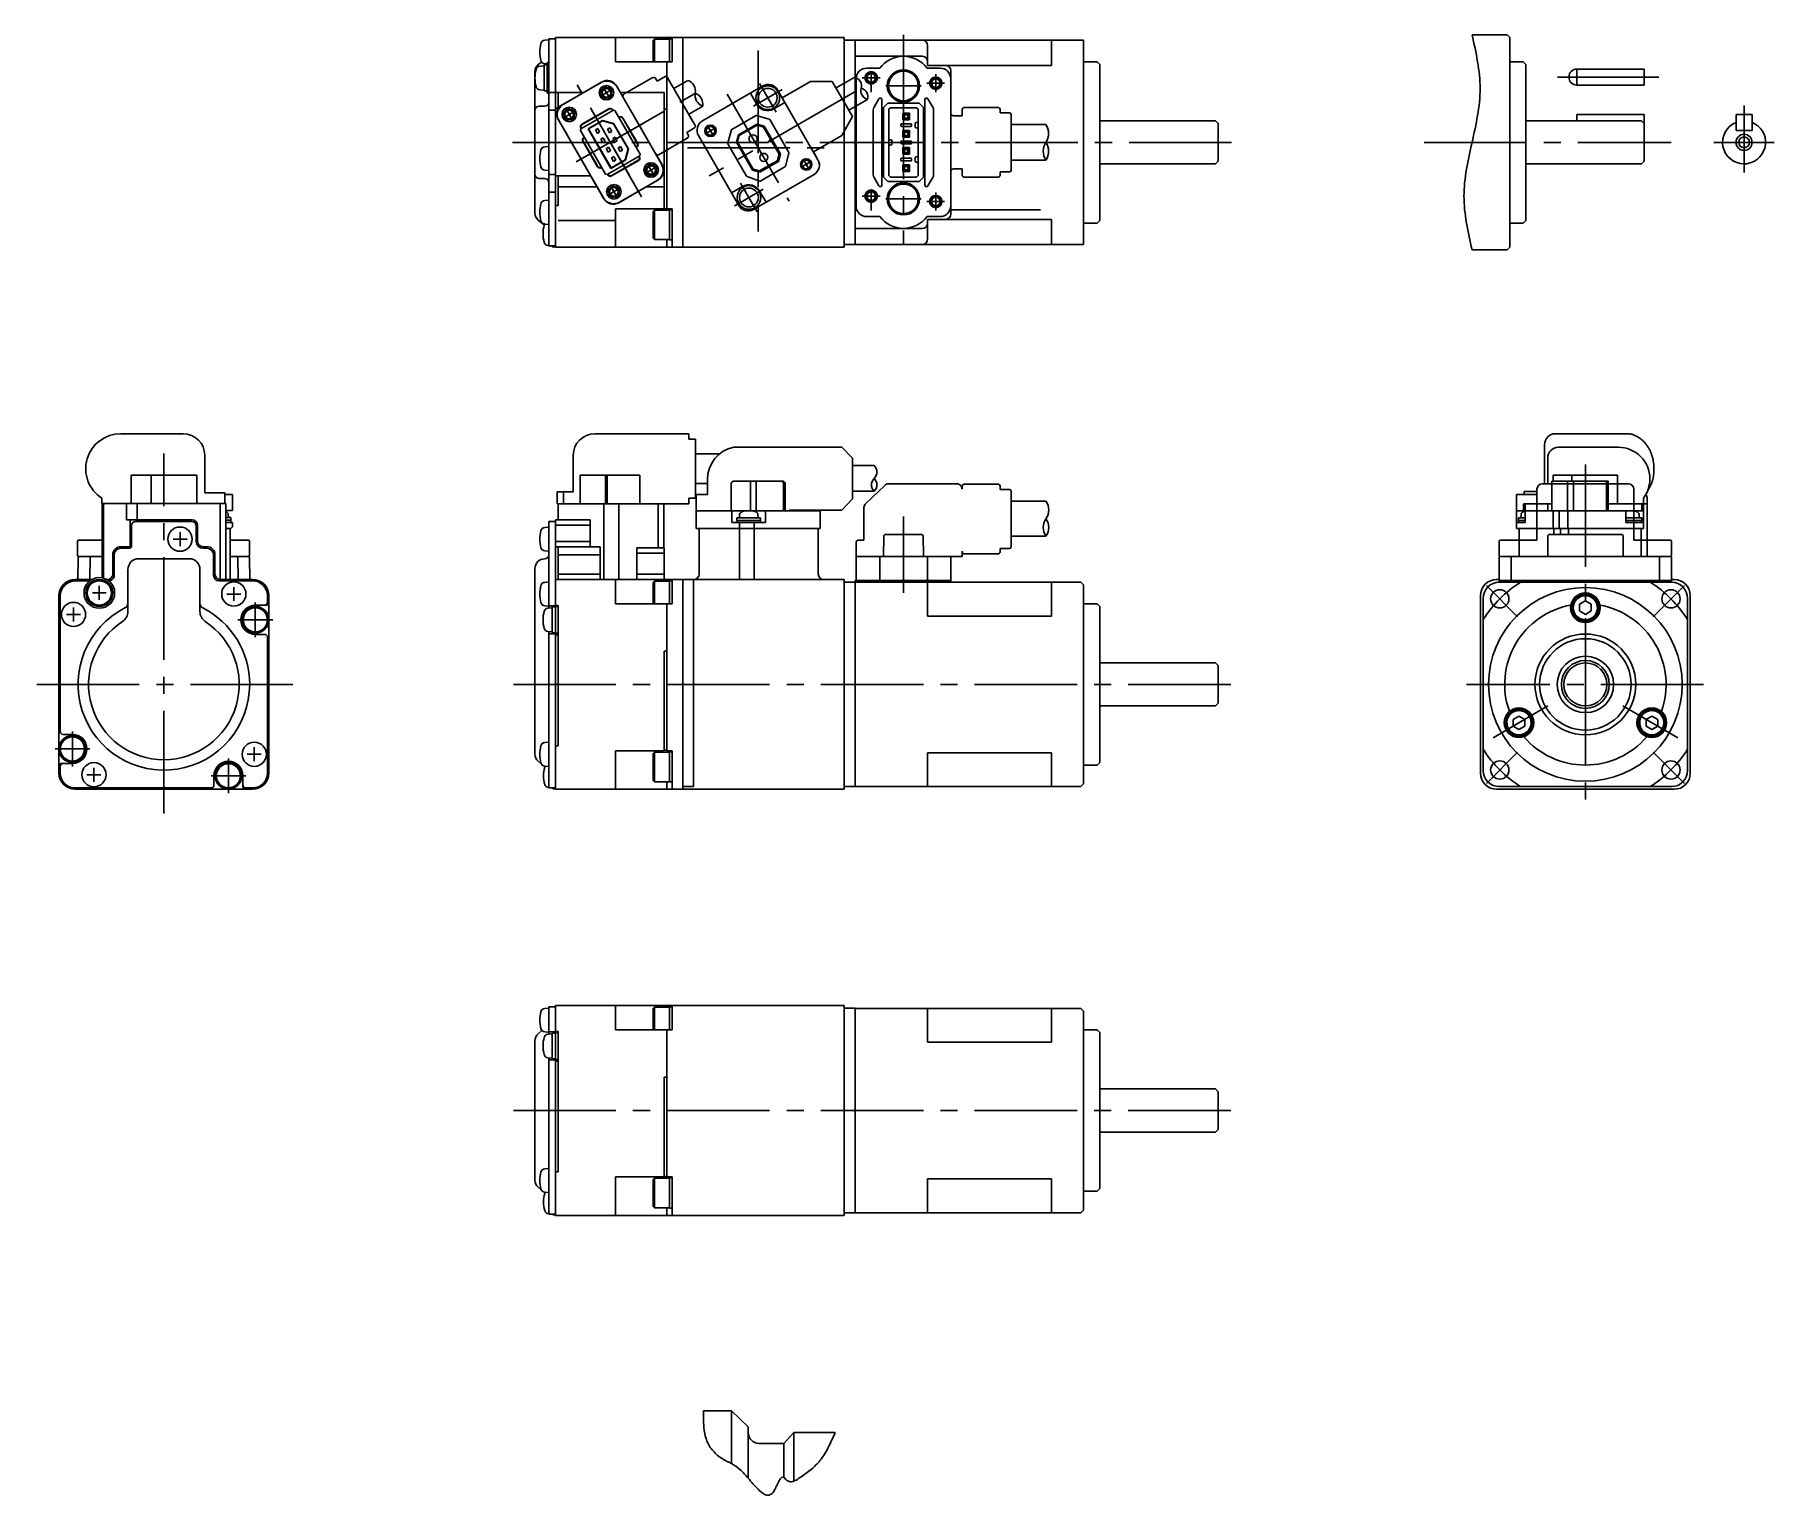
# Model space of a CAD drawing. Header units: millimetres. Extents: x -170 to 153, y -158 to 113.
import ezdxf

# ---------------------------------------------------------------- set-up
doc = ezdxf.new("R2010")
doc.units = ezdxf.units.MM
doc.linetypes.add('CENTER2', pattern=[28.575, 19.05, -3.175, 3.175, -3.175])
pattern_1 = [(45, (-227.218, -334.611), (-0.7071068, 1e-16), [])]
pattern_2 = [(45, (-45.00886, -467.86043), (-0.7071068, 1e-16), [])]

msp = doc.modelspace()

# ---------------------------------------------------------------- hatches: boundary and pattern name
at = {"linetype": 'Continuous'}
h = msp.add_hatch(dxfattribs=at)
h.set_pattern_fill('CUSTOM1', color=4, scale=0.5, angle=45, pattern_type=2)
h.set_pattern_definition(pattern_1)
edge = h.paths.add_edge_path()
edge.add_arc((-63.65, 102.71), 1.35, 0, 360)
edge = h.paths.add_edge_path(flags=17)
edge.add_arc((-63.65, 102.71), 1, 0, 360)
h = msp.add_hatch(dxfattribs=at)
h.set_pattern_fill('CUSTOM5', color=4, scale=0.5, angle=45, pattern_type=2)
h.set_pattern_definition(pattern_2)
edge = h.paths.add_edge_path()
edge.add_arc((-63.65, 102.71), 1.35, 0, 360)
edge = h.paths.add_edge_path(flags=17)
edge.add_arc((-63.65, 102.71), 1, 0, 360)
h = msp.add_hatch(dxfattribs=at)
h.set_pattern_fill('CUSTOM0', color=4, scale=0.5, angle=45, pattern_type=2)
h.set_pattern_definition(pattern_1)
edge = h.paths.add_edge_path()
edge.add_arc((-70.56, 98.67), 1.35, 0, 360)
edge = h.paths.add_edge_path(flags=17)
edge.add_arc((-70.56, 98.67), 1, 0, 360)
h = msp.add_hatch(dxfattribs=at)
h.set_pattern_fill('CUSTOM4', color=4, scale=0.5, angle=45, pattern_type=2)
h.set_pattern_definition(pattern_2)
edge = h.paths.add_edge_path()
edge.add_arc((-70.56, 98.67), 1.35, 0, 360)
edge = h.paths.add_edge_path(flags=17)
edge.add_arc((-70.56, 98.67), 1, 0, 360)
h = msp.add_hatch(dxfattribs=at)
h.set_pattern_fill('CUSTOM2', color=4, scale=0.5, angle=45, pattern_type=2)
h.set_pattern_definition(pattern_1)
edge = h.paths.add_edge_path()
edge.add_arc((-55.35, 88.34), 1.35, 0, 360)
edge = h.paths.add_edge_path(flags=17)
edge.add_arc((-55.35, 88.34), 1, 0, 360)
h = msp.add_hatch(dxfattribs=at)
h.set_pattern_fill('CUSTOM6', color=4, scale=0.5, angle=45, pattern_type=2)
h.set_pattern_definition(pattern_2)
edge = h.paths.add_edge_path()
edge.add_arc((-55.35, 88.34), 1.35, 0, 360)
edge = h.paths.add_edge_path(flags=17)
edge.add_arc((-55.35, 88.34), 1, 0, 360)
h = msp.add_hatch(dxfattribs=at)
h.set_pattern_fill('CUSTOM3', color=4, scale=0.5, angle=45, pattern_type=2)
h.set_pattern_definition(pattern_1)
edge = h.paths.add_edge_path()
edge.add_arc((-62.26, 84.3), 1.35, 0, 360)
edge = h.paths.add_edge_path(flags=17)
edge.add_arc((-62.26, 84.3), 1, 0, 360)
h = msp.add_hatch(dxfattribs=at)
h.set_pattern_fill('CUSTOM7', color=4, scale=0.5, angle=45, pattern_type=2)
h.set_pattern_definition(pattern_2)
edge = h.paths.add_edge_path()
edge.add_arc((-62.26, 84.3), 1.35, 0, 360)
edge = h.paths.add_edge_path(flags=17)
edge.add_arc((-62.26, 84.3), 1, 0, 360)

# ---------------------------------------------------------------- linework, layer by layer
at = {"color": 1, "linetype": 'CENTER2'}
for p, q in [((-8.44, 113.48), (-8.44, 98.52)), ((-35.44, 110.54), (-35.44, 76.91)), ((-8.44, 112.48), (-8.44, 109.48)), ((-57.11, 83.38), (-69.12, 104.18)), ((-64.25, 103.75), (-63.05, 101.67)), ((-64.25, 103.75), (-63.05, 101.67)), ((-32.12, 99.1), (-35.2, 104.43)), ((-12.79, 105.48), (-16.09, 105.48)), ((-14.44, 102.83), (-14.44, 106.13)), ((-11.74, 103.98), (-5.14, 103.98)), ((-8.44, 105.69), (-8.44, 74.48)), ((-4.09, 104.48), (-0.79, 104.48)), ((-2.44, 102.83), (-2.44, 106.13)), ((113.14, 105.62), (131.96, 105.62)), ((-69.27, 89.83), (-45.87, 103.34)), ((-64.69, 102.11), (-62.61, 103.31)), ((-64.69, 102.11), (-62.61, 103.31)), ((-17.17, 103.03), (-44.54, 87.23)), ((-41.19, 102.44), (-29.69, 82.52)), ((-35.57, 100.67), (-36.33, 100.23)), ((-30.99, 103.31), (-35.57, 100.67)), ((147.83, 100.33), (147.83, 89.48)), ((-71.6, 98.07), (-69.52, 99.27)), ((-71.6, 98.07), (-69.52, 99.27)), ((-71.16, 99.71), (-69.96, 97.63)), ((-71.16, 99.71), (-69.96, 97.63)), ((-69.27, 89.83), (-56.62, 97.13)), ((-59.39, 87.33), (-66.49, 99.63)), ((-59.39, 87.33), (-66.49, 99.63)), ((-43.27, 96.22), (-45.35, 95.02)), ((-43.71, 94.58), (-44.91, 96.66)), ((-81.14, 93.48), (-23.63, 93.48)), ((-48.59, 92.48), (-20.99, 92.48)), ((-23.63, 93.48), (53.65, 93.48)), ((88.36, 93.48), (134.26, 93.48)), ((153.43, 93.48), (142.23, 93.48)), ((-56.39, 87.74), (-54.31, 88.94)), ((-56.39, 87.74), (-54.31, 88.94)), ((-55.95, 89.38), (-54.75, 87.3)), ((-55.95, 89.38), (-54.75, 87.3)), ((-25.47, 89.98), (-27.55, 88.78)), ((-25.91, 88.34), (-27.11, 90.42)), ((147.83, 89.48), (147.83, 87.88)), ((-63.3, 83.7), (-61.22, 84.9)), ((-63.3, 83.7), (-61.22, 84.9)), ((-62.86, 85.34), (-61.66, 83.26)), ((-62.86, 85.34), (-61.66, 83.26)), ((-34.5, 84.77), (-39.07, 82.13)), ((-35.62, 80.57), (-38.7, 85.9)), ((-14.44, 84.13), (-14.44, 80.83)), ((-2.44, 84.13), (-2.44, 80.83)), ((-39.07, 82.13), (-39.83, 81.69)), ((-12.79, 83.48), (-16.09, 83.48)), ((-11.74, 82.98), (-5.14, 82.98)), ((-4.09, 82.48), (-0.79, 82.48)), ((-145.92, -31.29), (-145.92, 35.61)), ((118.33, 33.6), (118.33, -3.3)), ((-8.44, 23.93), (-8.44, 9.7)), ((128.57, 21.7), (128.67, 21.6)), ((-15.24, 16.5), (-17.24, 16.5)), ((-17.24, 16.5), (-15.24, 16.5)), ((-15.24, 16.5), (-17.24, 16.5)), ((-17.24, 16.5), (-15.24, 16.5)), ((-15.24, 16.5), (-12.31, 16.5)), ((-15.24, 16.5), (-12.31, 16.5)), ((-15.24, 16.5), (-12.31, 16.5)), ((-15.24, 16.5), (-12.31, 16.5)), ((-12.31, 16.5), (-4.58, 16.5)), ((-12.31, 16.5), (-4.58, 16.5)), ((-4.58, 16.5), (-1.64, 16.5)), ((-4.58, 16.5), (-1.64, 16.5)), ((0.36, 16.5), (-1.64, 16.5)), ((-1.64, 16.5), (0.36, 16.5)), ((99.92, 11.11), (105.74, 5.29)), ((136.74, 11.11), (130.93, 5.29)), ((-128.92, 7.95), (-128.92, 1.47)), ((-132.16, 4.71), (-125.68, 4.71)), ((118.33, -3.3), (118.33, -28.8)), ((-121.92, -7.29), (-169.92, -7.29)), ((-80.94, -7.3), (54.06, -7.3)), ((140.28, -7.3), (96.26, -7.3)), ((101.17, -17.21), (111.38, -11.31)), ((135.5, -17.21), (125.28, -11.31)), ((-162.92, -22.53), (-162.92, -16.05)), ((-159.68, -19.29), (-166.16, -19.29)), ((-133.92, -21.05), (-133.92, -27.53)), ((99.92, -25.71), (105.74, -19.89)), ((118.33, -21.55), (118.33, -21.55)), ((118.33, -21.55), (118.33, -21.55)), ((118.33, -21.55), (118.33, -21.55)), ((118.33, -21.55), (118.33, -21.55)), ((136.74, -25.71), (130.93, -19.89)), ((-130.68, -24.29), (-137.16, -24.29)), ((-80.94, -86.52), (54.06, -86.52))]:
    msp.add_line(p, q, dxfattribs=at)
at = {"color": 7, "linetype": 'Continuous'}
for p, q in [((97.26, 113.48), (103.76, 113.48)), ((104.26, 112.98), (103.76, 113.48)), ((-74.34, 112.53), (-75.13, 112.46)), ((-73.14, 112.73), (-74.34, 112.73)), ((-74.34, 112.73), (-74.34, 100.98)), ((-73.14, 112.98), (-72.64, 112.98)), ((-73.14, 112.98), (-72.64, 112.98)), ((-73.14, 73.98), (-73.14, 112.98)), ((-73.14, 74.23), (-73.14, 112.73)), ((-52.94, 112.98), (-72.64, 112.98)), ((-61.94, 108.48), (-61.94, 112.98)), ((-54.69, 112.68), (-54.94, 112.43)), ((-54.94, 108.48), (-54.94, 112.43)), ((-54.69, 112.68), (-54.69, 108.48)), ((-54.69, 112.68), (-52.94, 112.68)), ((-52.94, 112.98), (-52.44, 112.98)), ((-52.94, 112.68), (-52.94, 112.98)), ((-52.94, 112.68), (-52.94, 112.98)), ((-52.94, 112.68), (-52.44, 112.68)), ((-52.94, 112.68), (-52.65, 112.68)), ((-49.44, 112.98), (-52.44, 112.98)), ((-52.44, 112.98), (-52.44, 112.68)), ((-49.44, 112.98), (-52.44, 112.98)), ((-52.44, 112.98), (-19.44, 112.98)), ((-52.44, 112.68), (-51.94, 112.68)), ((-51.94, 112.73), (-51.94, 108.48)), ((-51.94, 112.73), (-51.44, 112.73)), ((-51.44, 112.98), (-51.44, 108.48)), ((-51.44, 108.48), (-51.44, 112.73)), ((-49.44, 112.98), (-49.44, 112.48)), ((-49.44, 112.98), (-49.44, 112.48)), ((-49.44, 112.48), (-49.44, 74.48)), ((-49.44, 112.48), (-49.44, 74.48)), ((-19.44, 73.98), (-19.44, 112.98)), ((-19.44, 112.48), (-17.44, 112.48)), ((-17.44, 112.48), (-17.44, 74.48)), ((-17.44, 112.48), (19.06, 112.48)), ((-17.44, 112.48), (-17.44, 110.78)), ((-17.44, 74.48), (-17.44, 112.48)), ((-17.44, 93.48), (-17.44, 110.78)), ((-3.94, 111.48), (-3.94, 108.48)), ((19.06, 112.48), (25.06, 112.48)), ((19.06, 107.8), (19.06, 112.48)), ((25.06, 112.48), (25.06, 74.48)), ((104.26, 112.98), (104.26, 108.78)), ((-76.26, 107.99), (-75.7, 108.42)), ((-75.24, 107.69), (-76.03, 107.62)), ((-75.24, 107.88), (-75.24, 103.08)), ((-74.64, 107.88), (-75.24, 107.88)), ((-75.13, 108.1), (-74.64, 108.06)), ((-74.64, 108.33), (-74.64, 102.63)), ((-74.34, 108.33), (-74.64, 108.33)), ((-54.94, 108.48), (-61.94, 108.48)), ((-54.69, 108.48), (-54.94, 108.48)), ((-52.94, 108.48), (-54.69, 108.48)), ((-52.44, 108.48), (-52.94, 108.48)), ((-52.44, 108.48), (-52.94, 108.48)), ((-52.94, 108.48), (-52.44, 108.48)), ((-51.94, 108.48), (-52.44, 108.48)), ((-52.44, 108.48), (-52.44, 80.89)), ((-51.44, 108.48), (-51.94, 108.48)), ((-17.44, 109.48), (-4.94, 109.48)), ((-12.84, 107.28), (-15.24, 107.28)), ((-1.64, 107.28), (-4.04, 107.28)), ((-3.94, 108.48), (-3.94, 107.8)), ((-3.94, 107.8), (-0.64, 107.8)), ((-0.64, 107.8), (19.06, 107.8)), ((0.36, 105.28), (0.36, 106.8)), ((25.06, 108.48), (27.56, 108.48)), ((27.56, 108.48), (28.06, 107.98)), ((28.06, 107.98), (28.06, 78.98)), ((104.26, 108.78), (104.26, 78.18)), ((104.56, 108.48), (106.76, 108.48)), ((107.26, 107.98), (106.76, 108.48)), ((107.26, 107.98), (107.26, 97.93)), ((116.76, 107.12), (116.76, 104.12)), ((116.76, 107.12), (129.26, 107.12)), ((129.26, 107.12), (129.26, 104.12)), ((-76.94, 99.68), (-76.94, 106.63)), ((-71.87, 100.45), (-64.51, 104.7)), ((-61.78, 103.97), (-53.28, 89.25)), ((-45.82, 97.46), (-34.56, 103.96)), ((-17.24, 105.28), (-17.24, 81.68)), ((0.36, 81.68), (0.36, 105.28)), ((129.26, 104.12), (116.76, 104.12)), ((-76.03, 103.26), (-75.24, 103.19)), ((-75.24, 103.08), (-74.64, 103.08)), ((-74.64, 102.63), (-74.34, 102.63)), ((-74.34, 102.73), (-73.14, 102.73)), ((-74.34, 100.98), (-74.34, 86.43)), ((-73.14, 102.78), (-72.64, 102.78)), ((-71.87, 100.45), (-73.14, 99.72)), ((-72.64, 102.78), (-67.84, 102.78)), ((-72.64, 101.78), (-72.64, 102.78)), ((-72.64, 100.01), (-72.64, 101.78)), ((-61.1, 102.78), (-52.94, 102.78)), ((-52.94, 102.78), (-52.94, 80.89)), ((-35.7, 100.53), (-36.9, 102.61)), ((-32.56, 99.69), (-30.48, 100.89)), ((-31.83, 103.23), (-24.33, 90.24)), ((-13.91, 100.01), (-13, 101.58)), ((-12.44, 93.48), (-12.44, 101.43)), ((-12.17, 99.98), (-11.37, 100.78)), ((-11.37, 100.78), (-5.52, 100.78)), ((-5.52, 100.78), (-4.72, 99.98)), ((-4.44, 93.48), (-4.44, 101.43)), ((-2.98, 100.01), (-3.88, 101.58)), ((-76.94, 99.68), (-76.94, 87.28)), ((-76.14, 100.18), (-75.14, 100.18)), ((-74.34, 99.48), (-73.14, 99.48)), ((-72.64, 97.78), (-64.11, 83)), ((-68.42, 95.98), (-62.36, 99.48)), ((-68.42, 95.98), (-62.36, 99.48)), ((-63.21, 99.74), (-68.23, 96.84)), ((-63.23, 99.67), (-68.16, 96.82)), ((-63.23, 99.67), (-68.16, 96.82)), ((-64.38, 97.56), (-67.06, 96.01)), ((-64.38, 97.56), (-67.06, 96.01)), ((-62.33, 97.01), (-64.38, 97.56)), ((-62.33, 97.01), (-64.38, 97.56)), ((-62.49, 99.4), (-62.54, 99.49)), ((-62.49, 99.4), (-62.54, 99.49)), ((-62.45, 99.43), (-62.52, 99.56)), ((-62.09, 99.4), (-62.36, 99.48)), ((-62.09, 99.4), (-62.36, 99.48)), ((-59.58, 92.25), (-62.33, 97.01)), ((-59.58, 92.25), (-62.33, 97.01)), ((-62.09, 99.4), (-57.39, 91.26)), ((-62.09, 99.4), (-57.39, 91.26)), ((-61.36, 98.14), (-61.28, 98.19)), ((-61.3, 98.13), (-61.34, 98.1)), ((-61.3, 98.13), (-61.34, 98.1)), ((-57.91, 93.27), (-60.61, 97.95)), ((-57.91, 93.27), (-60.61, 97.95)), ((-57.84, 93.25), (-60.59, 98.01)), ((-52.94, 99.68), (-52.44, 99.68)), ((-35.95, 98.43), (-40.34, 95.9)), ((-33.4, 97.81), (-35.8, 98.45)), ((-29.75, 91.6), (-33.28, 97.72)), ((-14.04, 93.48), (-14.04, 99.51)), ((-12.17, 86.98), (-12.17, 99.98)), ((-11.17, 99.63), (-10.87, 99.93)), ((-11.17, 93.48), (-11.17, 99.63)), ((-10.87, 99.93), (-6.02, 99.93)), ((-6.07, 97.18), (-5.72, 97.18)), ((-6.02, 99.93), (-5.72, 99.63)), ((-5.72, 99.63), (-5.72, 93.48)), ((-4.72, 99.98), (-4.72, 86.98)), ((-2.84, 93.48), (-2.84, 99.51)), ((11.56, 98.68), (11.56, 98.02)), ((28.06, 97.48), (49.56, 97.48)), ((49.56, 97.48), (50.06, 96.98)), ((107.26, 89.03), (107.26, 97.93)), ((128.76, 97.48), (107.26, 97.48)), ((129.26, 98.68), (116.76, 98.68)), ((116.76, 98.68), (116.76, 97.48)), ((128.76, 97.48), (129.26, 96.98)), ((129.26, 98.68), (129.26, 96.98)), ((149.33, 98.68), (146.33, 98.68)), ((146.33, 98.68), (146.33, 97.19)), ((146.33, 97.19), (146.33, 95.68)), ((149.33, 97.19), (149.33, 98.68)), ((149.33, 95.68), (149.33, 97.19)), ((-68.5, 95.7), (-68.42, 95.98)), ((-68.5, 95.7), (-68.42, 95.98)), ((-63.8, 87.56), (-68.5, 95.7)), ((-63.8, 87.56), (-68.5, 95.7)), ((-68.41, 96.16), (-68.34, 96.03)), ((-68.34, 96.14), (-68.29, 96.05)), ((-68.34, 96.14), (-68.29, 96.05)), ((-67.86, 94.4), (-67.77, 94.45)), ((-67.79, 94.38), (-67.75, 94.4)), ((-67.79, 94.38), (-67.75, 94.4)), ((-67.06, 96.01), (-62.81, 88.65)), ((-67.06, 96.01), (-62.81, 88.65)), ((-39.05, 81.74), (-46.55, 94.73)), ((-40.43, 95.78), (-41.08, 93.38)), ((-39.13, 94.87), (-39.49, 93.51)), ((-38.96, 94.74), (-39.28, 93.54)), ((-39.13, 94.87), (-35.67, 96.87)), ((-35.64, 96.65), (-38.96, 94.74)), ((-34.31, 96.5), (-35.67, 96.87)), ((-34.44, 96.33), (-35.64, 96.65)), ((-31.53, 91.29), (-34.44, 96.33)), ((-34.31, 96.5), (-31.31, 91.32)), ((-33.19, 93.61), (-33.34, 93.87)), ((-33.3, 94.01), (-33.15, 94.09)), ((-11.17, 93.98), (-10.82, 93.98)), ((-10.62, 93.78), (-10.62, 93.18)), ((-8.92, 96.58), (-8.92, 96.78)), ((-8.77, 96.93), (-7.07, 96.93)), ((-7.07, 96.43), (-8.77, 96.43)), ((-6.92, 96.78), (-6.92, 96.58)), ((-6.27, 96.38), (-6.27, 96.98)), ((-5.72, 96.18), (-6.07, 96.18)), ((50.06, 96.98), (50.06, 89.98)), ((129.26, 89.98), (129.26, 96.98)), ((146.33, 95.68), (149.33, 95.68)), ((-74.34, 92.73), (-75.13, 92.66)), ((-65.29, 88.95), (-68.04, 93.71)), ((-65.27, 89.02), (-67.97, 93.7)), ((-65.27, 89.02), (-67.97, 93.7)), ((-57.46, 90.99), (-63.52, 87.49)), ((-57.46, 90.99), (-63.52, 87.49)), ((-60.13, 90.2), (-59.58, 92.25)), ((-60.13, 90.2), (-59.58, 92.25)), ((-58.1, 92.59), (-58.14, 92.56)), ((-58.1, 92.59), (-58.14, 92.56)), ((-58.02, 92.57), (-58.11, 92.51)), ((-57.59, 90.91), (-57.54, 90.83)), ((-57.59, 90.91), (-57.54, 90.83)), ((-57.47, 90.81), (-57.55, 90.94)), ((-57.46, 90.99), (-57.39, 91.26)), ((-57.46, 90.99), (-57.39, 91.26)), ((-41.06, 93.23), (-37.59, 87.22)), ((-36.5, 88.32), (-39.49, 93.51)), ((-39.28, 93.54), (-36.37, 88.5)), ((-32.9, 93.66), (-33.05, 93.58)), ((-31.85, 90.09), (-31.53, 91.29)), ((-31.31, 91.32), (-31.68, 89.95)), ((-30.37, 89.05), (-29.73, 91.45)), ((-17.44, 76.18), (-17.44, 93.48)), ((-14.04, 93.48), (-14.04, 87.45)), ((-12.44, 93.48), (-12.44, 85.53)), ((-11.17, 93.48), (-11.17, 87.33)), ((-10.82, 92.98), (-11.17, 92.98)), ((-8.92, 93.38), (-8.92, 93.58)), ((-8.77, 93.73), (-7.07, 93.73)), ((-7.07, 93.23), (-8.77, 93.23)), ((-6.92, 93.58), (-6.92, 93.38)), ((-6.27, 89.98), (-6.27, 90.58)), ((-6.07, 90.78), (-5.72, 90.78)), ((-5.72, 87.33), (-5.72, 93.48)), ((-4.44, 93.48), (-4.44, 85.53)), ((-2.84, 93.48), (-2.84, 87.45)), ((-75.13, 88.3), (-74.34, 88.23)), ((-74.34, 88.28), (-74.34, 89.23)), ((-74.34, 85.68), (-74.34, 88.28)), ((-74.34, 87.48), (-73.14, 87.48)), ((-64.61, 88.77), (-64.52, 88.82)), ((-64.59, 88.84), (-64.55, 88.86)), ((-64.59, 88.84), (-64.55, 88.86)), ((-63.8, 87.56), (-63.52, 87.49)), ((-63.8, 87.56), (-63.52, 87.49)), ((-63.44, 87.54), (-63.36, 87.41)), ((-63.34, 87.48), (-63.39, 87.56)), ((-63.34, 87.48), (-63.39, 87.56)), ((-62.81, 88.65), (-60.13, 90.2)), ((-62.81, 88.65), (-60.13, 90.2)), ((-57.66, 90.13), (-62.68, 87.23)), ((-57.73, 90.14), (-62.66, 87.29)), ((-57.73, 90.14), (-62.66, 87.29)), ((-36.5, 88.32), (-35.14, 87.96)), ((-36.37, 88.5), (-35.17, 88.17)), ((-25.06, 87.5), (-36.32, 81)), ((-35.17, 88.17), (-31.85, 90.09)), ((-31.68, 89.95), (-35.14, 87.96)), ((-34.96, 86.3), (-30.47, 88.93)), ((-11.17, 87.33), (-10.87, 87.03)), ((-8.92, 90.18), (-8.92, 90.38)), ((-8.77, 90.53), (-7.07, 90.53)), ((-7.07, 90.03), (-8.77, 90.03)), ((-6.92, 90.38), (-6.92, 90.18)), ((-5.72, 89.78), (-6.07, 89.78)), ((-6.02, 87.03), (-5.72, 87.33)), ((49.56, 89.48), (28.06, 89.48)), ((50.06, 89.98), (49.56, 89.48)), ((107.26, 89.48), (128.76, 89.48)), ((107.26, 89.03), (107.26, 78.98)), ((129.26, 89.98), (128.76, 89.48)), ((-76.94, 87.28), (-76.94, 80.33)), ((-76.14, 86.78), (-75.14, 86.78)), ((-74.34, 86.43), (-74.34, 76.99)), ((-74.34, 84.73), (-74.34, 85.68)), ((-74.34, 84.23), (-73.14, 84.23)), ((-66.55, 87.23), (-73.14, 87.23)), ((-72.64, 86.23), (-72.64, 87.23)), ((-72.64, 85.19), (-72.64, 86.23)), ((-72.64, 85.19), (-65.37, 85.19)), ((-72.64, 84.19), (-72.64, 85.19)), ((-72.64, 83.19), (-72.64, 84.19)), ((-54.01, 86.51), (-61.37, 82.26)), ((-56.31, 85.19), (-52.94, 85.19)), ((-38.33, 85.27), (-40.4, 84.07)), ((-37.48, 87.13), (-35.13, 86.28)), ((-33.98, 82.35), (-35.18, 84.43)), ((-13.91, 86.95), (-13, 85.38)), ((-11.37, 86.18), (-12.17, 86.98)), ((-5.52, 86.18), (-11.37, 86.18)), ((-10.87, 87.03), (-6.02, 87.03)), ((-4.72, 86.98), (-5.52, 86.18)), ((-2.98, 86.95), (-3.88, 85.38)), ((-74.34, 82.73), (-75.13, 82.66)), ((-74.34, 81.78), (-74.34, 82.73)), ((-74.34, 79.18), (-74.34, 81.78)), ((-72.64, 81.73), (-73.14, 81.73)), ((-72.64, 81.73), (-72.64, 83.19)), ((-61.94, 78.98), (-61.94, 81.14)), ((-52.94, 81.14), (-61.94, 81.14)), ((-54.69, 80.89), (-54.94, 80.64)), ((-51.94, 80.89), (-54.69, 80.89)), ((-54.69, 80.89), (-54.69, 75.39)), ((-52.94, 81.14), (-52.94, 81.14)), ((-51.44, 81.14), (-52.94, 81.14)), ((-51.94, 75.34), (-51.94, 80.94)), ((-51.94, 80.94), (-51.44, 80.94)), ((-51.44, 81.14), (-51.44, 73.98)), ((-51.44, 75.34), (-51.44, 80.94)), ((0.36, 80.16), (0.36, 81.68)), ((0.36, 80.92), (17.06, 80.92)), ((-75.2, 78.17), (-76.26, 78.97)), ((-75.13, 78.3), (-74.34, 78.23)), ((-74.34, 78.23), (-74.34, 79.18)), ((-74.34, 77.78), (-74.34, 78.73)), ((-74.34, 75.18), (-74.34, 77.78)), ((-72.64, 78.98), (-61.94, 78.98)), ((-61.94, 78.98), (-61.94, 73.98)), ((-61.94, 76.98), (-61.94, 78.98)), ((-54.94, 75.64), (-54.94, 80.64)), ((-15.24, 79.68), (-12.84, 79.68)), ((-4.04, 79.68), (-1.64, 79.68)), ((-3.94, 77.48), (-3.94, 79.16)), ((-3.94, 79.16), (-0.64, 79.16)), ((-0.64, 79.16), (19.06, 79.16)), ((19.06, 79.16), (19.06, 74.48)), ((27.56, 78.48), (25.06, 78.48)), ((28.06, 78.98), (27.56, 78.48)), ((104.26, 73.98), (104.26, 78.18)), ((106.76, 78.48), (104.56, 78.48)), ((106.76, 78.48), (107.26, 78.98)), ((-74.34, 76.99), (-74.34, 74.23)), ((-74.34, 74.23), (-74.34, 75.18)), ((-54.94, 75.64), (-54.69, 75.39)), ((-54.69, 75.39), (-51.94, 75.39)), ((-52.44, 75.39), (-52.44, 73.98)), ((-51.94, 75.34), (-51.44, 75.34)), ((-49.44, 74.48), (-49.44, 73.98)), ((-49.44, 74.48), (-49.44, 73.98)), ((-19.44, 74.48), (-17.44, 74.48)), ((-17.44, 77.48), (-4.94, 77.48)), ((-17.44, 76.18), (-17.44, 74.48)), ((-17.44, 74.48), (-4.94, 74.48)), ((-4.94, 74.48), (19.06, 74.48)), ((-3.94, 75.48), (-3.94, 77.48)), ((19.06, 74.48), (25.06, 74.48)), ((-74.53, 74.3), (-73.84, 74.24)), ((-74.34, 74.23), (-73.14, 74.23)), ((-73.74, 74.08), (-73.74, 74.23)), ((-73.14, 74.08), (-73.74, 74.08)), ((-72.64, 73.98), (-73.14, 73.98)), ((-72.64, 73.98), (-73.14, 73.98)), ((-52.44, 73.98), (-72.64, 73.98)), ((-52.44, 73.98), (-49.44, 73.98)), ((-52.44, 73.98), (-49.44, 73.98)), ((-52.44, 73.98), (-19.44, 73.98)), ((103.76, 73.48), (97.26, 73.48)), ((103.76, 73.48), (104.26, 73.98)), ((-152.01, 31.61), (-139.82, 31.61)), ((-152.01, 26.31), (-152.01, 31.61)), ((-148.31, 26.31), (-148.31, 31.61)), ((-139.82, 31.61), (-139.82, 26.31)), ((-68.51, 26.3), (-68.51, 31.6)), ((-68.51, 31.6), (-57.45, 31.6)), ((-68.51, 26.3), (-68.51, 31.6)), ((-68.51, 31.6), (-57.45, 31.6)), ((-57.45, 31.6), (-57.45, 26.3)), ((-57.45, 31.6), (-57.45, 26.3)), ((-40.12, 30.5), (-40.44, 30.2)), ((-40.44, 25), (-40.44, 30.2)), ((-36.7, 30.5), (-40.12, 30.5)), ((-35.84, 30.5), (-36.7, 30.5)), ((-30.76, 30.5), (-35.84, 30.5)), ((-30.76, 30.5), (-30.44, 30.2)), ((-30.44, 25), (-30.44, 30.2)), ((112.08, 25), (112.08, 30.5)), ((112.08, 30.5), (122.58, 30.5)), ((112.08, 25), (112.08, 30.5)), ((112.08, 30.5), (122.58, 30.5)), ((112.35, 31.6), (124.31, 31.6)), ((112.35, 31.6), (124.31, 31.6)), ((112.35, 30.5), (112.35, 31.6)), ((115.84, 31.6), (115.84, 30.5)), ((122.58, 30.5), (122.58, 25)), ((122.58, 30.5), (122.58, 25)), ((124.31, 31.6), (124.31, 26.3)), ((124.31, 31.6), (124.31, 26.3)), ((-157.41, 26.31), (-157.14, 26.31)), ((-157.41, 26.31), (-157.41, 12.51)), ((-152.89, 26.31), (-157.14, 26.31)), ((-150.16, 26.31), (-152.89, 26.31)), ((-135.43, 26.31), (-150.16, 26.31)), ((-135.43, 26.31), (-134.43, 26.31)), ((-134.43, 12.21), (-134.43, 26.31)), ((-72.64, 26.3), (-72.64, 23.3)), ((-72.64, 26.3), (-54.19, 26.3)), ((-72.64, 26.3), (-72.64, 23.3)), ((-72.64, 26.3), (-58.33, 26.3)), ((-58.33, 26.3), (-53.01, 26.3)), ((-53.01, 26.3), (-53.01, 18.1)), ((106.85, 26.2), (106.85, 25)), ((106.95, 26.3), (112.08, 26.3)), ((122.58, 26.3), (129.72, 26.3)), ((129.82, 16.5), (129.82, 26.2)), ((-152.16, 23.31), (-152.89, 23.31)), ((-152.16, 18.31), (-152.16, 23.31)), ((-152.16, 23.31), (-140.67, 23.31)), ((-151.17, 23.01), (-140.72, 23.01)), ((-133.9, 23.71), (-134.43, 23.71)), ((-133.45, 23.21), (-134.43, 23.21)), ((-133.17, 22.81), (-134.43, 22.81)), ((-133.9, 23.71), (-133.95, 24.31)), ((-133.9, 23.71), (-133.45, 23.71)), ((-133.5, 23.21), (-133.5, 22.81)), ((-133.45, 23.71), (-133.45, 23.21)), ((-133.17, 22.01), (-133.17, 22.81)), ((-74.34, 23), (-74.34, 16.85)), ((-74.34, 23), (-73.14, 23)), ((-73.14, 23.3), (-73.14, -26.8)), ((-73.14, 23.3), (-72.64, 23.3)), ((-72.64, 23.3), (-66.67, 23.3)), ((-66.67, 18.3), (-66.67, 23.3)), ((-46.97, 25), (-23.92, 25)), ((-46.97, 25), (-46.97, 21.7)), ((-40.35, 25), (-40.35, 22.8)), ((-40.35, 22.8), (-34.07, 22.8)), ((-39.39, 23.2), (-39.39, 23.7)), ((-39.39, 23.7), (-38.94, 23.7)), ((-34.99, 23.2), (-39.39, 23.2)), ((-39.34, 23.2), (-39.39, 23.2)), ((-39.34, 22.8), (-39.34, 23.2)), ((-38.89, 24.29), (-38.94, 23.7)), ((-35.44, 23.7), (-38.94, 23.7)), ((-35.44, 23.7), (-35.5, 24.29)), ((-35.44, 23.7), (-34.99, 23.7)), ((-34.99, 23.2), (-35.04, 23.2)), ((-35.04, 23.2), (-35.04, 22.8)), ((-34.99, 23.7), (-34.99, 23.2)), ((-34.07, 22.8), (-34.07, 25)), ((-23.92, 25), (-23.92, 21.7)), ((105.53, 21.7), (105.53, 25)), ((105.53, 25), (129.13, 25)), ((105.86, 22.8), (105.53, 22.8)), ((107.16, 22.8), (105.86, 22.8)), ((105.87, 23.2), (105.87, 23.7)), ((105.87, 23.7), (106.32, 23.7)), ((107.16, 23.2), (105.87, 23.2)), ((105.92, 22.8), (105.92, 23.2)), ((106.37, 24.3), (106.32, 23.7)), ((107.16, 23.7), (106.32, 23.7)), ((107.16, 25), (107.16, 22.8)), ((113.43, 25), (113.43, 21.7)), ((125.83, 22.8), (125.83, 25)), ((128.35, 23.7), (125.83, 23.7)), ((128.8, 23.2), (125.83, 23.2)), ((128.08, 22.8), (125.83, 22.8)), ((129.13, 22.8), (128.08, 22.8)), ((128.35, 23.7), (128.3, 24.3)), ((128.35, 23.7), (128.8, 23.7)), ((128.75, 23.2), (128.75, 22.8)), ((128.8, 23.7), (128.8, 23.2)), ((129.13, 25), (129.13, 21.7)), ((-151.92, 18.51), (-151.92, 22.26)), ((-142.92, 19.71), (-144.22, 19.71)), ((-142.92, 19.71), (-144.22, 19.71)), ((-142.92, 19.71), (-144.22, 19.71)), ((-142.92, 19.71), (-142.92, 21.01)), ((-142.92, 19.71), (-142.92, 21.01)), ((-142.92, 19.71), (-142.92, 18.41)), ((-142.92, 19.71), (-141.62, 19.71)), ((-142.92, 19.71), (-141.62, 19.71)), ((-142.92, 19.71), (-142.92, 18.41)), ((-142.92, 19.71), (-141.62, 19.71)), ((-142.92, 19.71), (-141.62, 19.71)), ((-139.92, 22.21), (-139.92, 19.31)), ((-139.67, 18.81), (-139.67, 22.31)), ((-134.43, 21.71), (-133.47, 21.71)), ((-133.58, 21.51), (-133.78, 21.71)), ((-133.58, 12.21), (-133.58, 21.51)), ((-133.47, 21.71), (-133.17, 22.01)), ((-74.34, 21.95), (-75.13, 21.88)), ((-23.92, 21.7), (-46.97, 21.7)), ((-46.41, 21.6), (-46.31, 21.7)), ((-46.41, 13.2), (-46.41, 21.6)), ((-46.31, 21.7), (-37.27, 21.7)), ((-37.27, 21.7), (-24.37, 21.7)), ((-24.47, 21.7), (-25.07, 21.7)), ((-24.27, 21.5), (-24.47, 21.7)), ((-24.37, 21.7), (-24.27, 21.6)), ((-24.27, 21.6), (-24.27, 13.2)), ((-12.17, 16.5), (-12.1, 20.4)), ((-11.9, 20.6), (-12.1, 20.4)), ((-11.24, 20.6), (-11.9, 20.6)), ((-8.44, 20.6), (-11.24, 20.6)), ((-8.44, 20.6), (-5.64, 20.6)), ((-5.64, 20.6), (-4.99, 20.6)), ((-4.99, 20.6), (-4.79, 20.4)), ((-4.72, 16.5), (-4.79, 20.4)), ((106.13, 21.7), (105.53, 21.7)), ((106.03, 16.5), (106.03, 21.7)), ((128.57, 21.7), (106.13, 21.7)), ((111.33, 20.4), (111.53, 20.6)), ((111.33, 16.5), (111.33, 20.4)), ((111.53, 20.6), (125.13, 20.6)), ((113.7, 21.7), (113.7, 20.6)), ((125.33, 20.4), (125.13, 20.6)), ((125.33, 20.4), (125.33, 16.5)), ((129.13, 21.7), (128.57, 21.7)), ((128.67, 16.5), (128.67, 21.6)), ((-161.91, 12.21), (-161.84, 16.22)), ((-157.41, 16.51), (-161.54, 16.51)), ((-159.71, 12.21), (-159.64, 16.22)), ((-155.42, 13.21), (-155.42, 16.81)), ((-155.17, 16.76), (-155.17, 12.96)), ((-153.92, 18.31), (-152.16, 18.31)), ((-153.92, 18.01), (-152.42, 18.01)), ((-152.16, 18.31), (-151.96, 18.31)), ((-138.67, 18.31), (-137.92, 18.31)), ((-138.62, 18.01), (-137.97, 18.01)), ((-136.67, 12.96), (-136.67, 16.71)), ((-136.42, 16.81), (-136.42, 13.12)), ((-133.58, 16.51), (-130.29, 16.51)), ((-132.12, 12.21), (-132.19, 16.22)), ((-129.92, 12.21), (-129.99, 16.22)), ((-75.13, 17.52), (-74.34, 17.45)), ((-74.34, 16.85), (-74.34, 6.9)), ((-64.79, 18.3), (-73.14, 18.3)), ((-72.64, 18.3), (-72.64, 12.2)), ((-64.79, 12.2), (-64.79, 18.3)), ((-58, 18.1), (-58, 12.2)), ((-58, 18.1), (-54.19, 18.1)), ((-54.19, 18.1), (-52.94, 18.1)), ((-52.94, 12.2), (-52.94, 18.1)), ((-52.94, 16.8), (-52.94, 18.1)), ((-52.94, 12.2), (-52.94, 18.1)), ((-17.24, 12), (-17.24, 16.5)), ((-17.24, 16.5), (-15.24, 16.5)), ((-15.24, 16.5), (-17.24, 16.5)), ((-17.24, 12), (-17.24, 16.5)), ((-17.24, 16.5), (-15.24, 16.5)), ((-15.24, 16.5), (-17.24, 16.5)), ((-15.24, 16.5), (-12.31, 16.5)), ((-15.24, 16.5), (-12.31, 16.5)), ((-15.24, 16.5), (-12.31, 16.5)), ((-15.24, 16.5), (-12.31, 16.5)), ((-12.84, 16.5), (-12.84, 12)), ((-12.31, 16.5), (-4.58, 16.5)), ((-12.31, 16.5), (-4.58, 16.5)), ((-4.58, 16.5), (-1.64, 16.5)), ((-4.58, 16.5), (-1.64, 16.5)), ((-3.94, 16.5), (-3.94, 12)), ((-1.64, 16.5), (0.36, 16.5)), ((0.36, 16.5), (-1.64, 16.5)), ((0.36, 16.5), (0.36, 12)), ((102.33, 11.7), (102.33, 16.3)), ((102.53, 16.5), (125.33, 16.5)), ((104.53, 16.5), (104.53, 12)), ((125.33, 16.5), (131.83, 16.5)), ((131.83, 16.5), (134.13, 16.5)), ((132.13, 16.5), (132.13, 12)), ((134.33, 16.3), (134.33, 12)), ((-152.62, 7.83), (-152.62, 14.06)), ((-150.62, 16.06), (-141.22, 16.06)), ((-139.22, 14.06), (-139.22, 7.83)), ((-76.94, 14.25), (-76.94, -20.28)), ((-159.29, 12.21), (-162.42, 12.21)), ((-159.67, 11.96), (-162.37, 11.96)), ((-157.92, 9.71), (-159.22, 9.71)), ((-157.92, 9.71), (-159.22, 9.71)), ((-157.92, 9.71), (-159.22, 9.71)), ((-157.92, 9.71), (-157.92, 11.01)), ((-157.92, 9.71), (-157.92, 11.01)), ((-157.92, 9.71), (-156.62, 9.71)), ((-157.92, 9.71), (-156.62, 9.71)), ((-157.92, 9.71), (-157.92, 8.41)), ((-157.92, 9.71), (-156.62, 9.71)), ((-157.92, 9.71), (-156.62, 9.71)), ((-157.92, 9.71), (-157.92, 8.41)), ((-155.92, 12.21), (-156.55, 12.21)), ((-135.67, 11.96), (-129.42, 11.96)), ((-134.92, 12.21), (-135.42, 12.21)), ((-133.42, 12.21), (-134.92, 12.21)), ((-129.42, 12.21), (-133.42, 12.21)), ((-132.92, 9.51), (-132.92, 10.81)), ((-132.92, 9.51), (-132.92, 10.81)), ((-129.42, 12.21), (-130.42, 12.21)), ((-74.34, 11.75), (-75.13, 11.68)), ((-73.14, 12.2), (-52.94, 12.2)), ((-72.64, 12.2), (-64.21, 12.2)), ((-64.21, 12.2), (-61.2, 12.2)), ((-61.94, 7.7), (-61.94, 12.2)), ((-61.2, 12.2), (-56.31, 12.2)), ((-56.31, 12.2), (-52.94, 12.2)), ((-54.69, 11.9), (-54.94, 11.65)), ((-54.94, 7.7), (-54.94, 11.65)), ((-54.69, 11.9), (-51.94, 11.9)), ((-54.69, 11.9), (-54.69, 7.7)), ((-53.44, 12.2), (-52.94, 12.2)), ((-52.94, 12.2), (-47.41, 12.2)), ((-52.94, 12.2), (-52.94, 11.9)), ((-52.94, 11.95), (-52.94, 12.2)), ((-52.94, 11.95), (-52.94, 12.2)), ((-52.94, 11.9), (-52.65, 11.9)), ((-52.44, 12.2), (-49.44, 12.2)), ((-51.94, 11.95), (-51.94, 7.7)), ((-51.94, 11.95), (-51.44, 11.95)), ((-51.44, 12.2), (-51.44, 7.7)), ((-51.44, 12.2), (-49.44, 12.2)), ((-51.44, 7.7), (-51.44, 11.95)), ((-49.44, 12.2), (-49.44, -26.8)), ((-49.44, 12.2), (-49.44, -26.8)), ((-47.44, 12), (-47.44, -26.3)), ((-47.41, 12.2), (-38.17, 12.2)), ((-38.17, 12.2), (-23.27, 12.2)), ((-23.27, 12.2), (-19.44, 12.2)), ((-19.44, 12.2), (-19.44, -26.8)), ((-19.44, 11.7), (-17.44, 11.7)), ((-17.44, 12), (0.36, 12)), ((-17.44, 11.7), (-17.44, 12)), ((-17.44, 11.7), (-17.44, 10)), ((-17.44, 11.1), (-17.44, 11.7)), ((-17.44, 11.7), (-17.44, 10)), ((-17.44, 11.1), (-17.44, 11.7)), ((-17.44, 11.1), (-17.44, 11.7)), ((-17.44, 11.7), (-17.44, 10)), ((-17.44, 11.1), (-17.44, 11.7)), ((24.56, 11.7), (-17.44, 11.7)), ((-17.44, 10), (-17.44, -26.3)), ((-3.94, 11.7), (-3.94, 5.41)), ((0.36, 12), (0.36, 11.7)), ((19.06, 5.41), (19.06, 11.7)), ((24.56, 11.7), (25.06, 11.2)), ((25.06, -25.8), (25.06, 11.2)), ((101.83, 12.2), (102.33, 12.2)), ((102.33, 12), (134.33, 12)), ((102.33, 11.7), (134.33, 11.7)), ((134.83, 12.2), (134.33, 12.2)), ((134.33, 12.2), (134.83, 12.2)), ((134.33, 12), (134.33, 11.7)), ((-165.42, 5.21), (-165.42, 9.21)), ((-165.17, -16.09), (-165.17, 9.16)), ((-162.72, 5.71), (-162.72, 7.01)), ((-162.72, 5.71), (-162.72, 7.01)), ((-152.62, 7.81), (-152.62, 7.83)), ((-152.62, 6.25), (-152.62, 7.83)), ((-139.22, 7.83), (-139.22, 7.81)), ((-139.22, 7.83), (-139.22, 6.25)), ((-139.22, 7.21), (-139.22, 7.13)), ((-132.92, 9.51), (-134.22, 9.51)), ((-132.92, 9.51), (-134.22, 9.51)), ((-132.92, 9.51), (-134.22, 9.51)), ((-132.92, 9.51), (-132.92, 8.21)), ((-132.92, 9.51), (-131.62, 9.51)), ((-132.92, 9.51), (-131.62, 9.51)), ((-132.92, 9.51), (-132.92, 8.21)), ((-132.92, 9.51), (-131.62, 9.51)), ((-132.92, 9.51), (-131.62, 9.51)), ((-128.92, 7.41), (-127.17, 7.41)), ((-126.92, 7.41), (-127.17, 7.41)), ((-126.67, 7.91), (-126.67, 9.21)), ((-126.42, 9.21), (-126.42, 7.91)), ((-126.42, 7.91), (-126.42, -7.29)), ((-75.13, 7.32), (-74.34, 7.25)), ((-73.74, 6.95), (-74.53, 6.88)), ((-74.34, 7.3), (-73.14, 7.3)), ((-73.74, 2.3), (-73.74, 7.1)), ((-73.14, 7.1), (-73.74, 7.1)), ((-73.14, 7.4), (-72.64, 7.4)), ((-73.14, 7.2), (-73.14, 2.2)), ((-72.64, 7.2), (-73.14, 7.2)), ((-72.64, 7.4), (-72.64, -18.7)), ((-61.94, 7.7), (-52.94, 7.7)), ((-61.94, 7.7), (-52.44, 7.7)), ((-52.44, 7.7), (-51.44, 7.7)), ((-52.44, -19.89), (-52.44, 7.7)), ((-52.44, -19.69), (-52.44, 7.2)), ((25.06, 7.7), (26.06, 7.7)), ((25.06, 7.7), (26.06, 7.7)), ((26.06, 7.7), (27.56, 7.7)), ((26.06, 7.7), (27.56, 7.7)), ((26.06, 7.7), (27.56, 7.7)), ((26.06, 7.7), (27.56, 7.7)), ((28.06, 7.2), (27.56, 7.7)), ((28.06, 7.2), (27.56, 7.7)), ((28.06, 7.2), (27.56, 7.7)), ((28.06, 7.2), (27.56, 7.7)), ((28.06, 7.2), (28.06, -21.8)), ((28.06, 7.2), (28.06, 2.07)), ((28.06, 7.2), (28.06, 2.07)), ((28.06, 7.2), (28.06, 2.07)), ((28.06, 1.78), (28.06, 7.2)), ((98.83, -23.8), (98.83, 9.2)), ((99.33, -23.3), (99.33, 8.7)), ((118.33, 8.23), (117.25, 7.61)), ((117.25, 7.61), (117.25, 6.36)), ((119.42, 7.61), (118.33, 8.23)), ((119.42, 6.36), (119.42, 7.61)), ((137.33, 8.7), (137.33, -23.3)), ((137.83, 9.2), (137.83, -23.8)), ((-165.42, 5.21), (-165.42, -7.29)), ((-162.72, 5.71), (-164.02, 5.71)), ((-162.72, 5.71), (-164.02, 5.71)), ((-162.72, 5.71), (-164.02, 5.71)), ((-162.72, 5.71), (-162.72, 4.41)), ((-162.72, 5.71), (-161.42, 5.71)), ((-162.72, 5.71), (-161.42, 5.71)), ((-162.72, 5.71), (-162.72, 4.41)), ((-162.72, 5.71), (-161.42, 5.71)), ((-162.72, 5.71), (-161.42, 5.71)), ((19.06, 5.41), (-3.94, 5.41)), ((117.25, 6.36), (118.33, 5.73)), ((118.33, 5.73), (119.42, 6.36)), ((-128.92, 2.01), (-127.17, 2.01)), ((-126.67, 1.51), (-126.67, -23.79)), ((-74.53, 2.52), (-73.74, 2.45)), ((-74.34, -23.73), (-74.34, 2.5)), ((-74.34, 2.1), (-73.14, 2.1)), ((-73.74, 2.3), (-73.14, 2.3)), ((-73.14, 2.2), (-72.64, 2.2)), ((-73.14, 1.9), (-72.64, 1.9)), ((28.06, 3.2), (28.06, 1.78)), ((28.06, 1.78), (28.06, -21.8)), ((-52.94, -1.1), (-52.44, -1.1)), ((-52.94, -19.64), (-52.94, -1.1)), ((49.56, -3.3), (28.06, -3.3)), ((50.06, -3.8), (49.56, -3.3)), ((49.56, -3.3), (50.06, -3.8)), ((50.06, -10.8), (50.06, -3.8)), ((-165.42, -22.49), (-165.42, -7.29)), ((-126.42, -19.79), (-126.42, -7.29)), ((28.06, -11.3), (49.56, -11.3)), ((50.06, -10.8), (49.56, -11.3)), ((105.96, -13.19), (104.88, -13.82)), ((104.88, -13.82), (104.88, -15.07)), ((104.88, -15.07), (105.96, -15.69)), ((107.05, -13.82), (105.96, -13.19)), ((105.96, -15.69), (107.05, -15.07)), ((107.05, -15.07), (107.05, -13.82)), ((130.7, -13.19), (129.62, -13.82)), ((129.62, -13.82), (129.62, -15.07)), ((129.62, -15.07), (130.7, -15.69)), ((131.78, -13.82), (130.7, -13.19)), ((130.7, -15.69), (131.78, -15.07)), ((131.78, -15.07), (131.78, -13.82)), ((-162.92, -16.59), (-164.67, -16.59)), ((-129.12, -20.29), (-129.12, -18.99)), ((-129.12, -20.29), (-129.12, -18.99)), ((-74.34, -18.05), (-75.13, -18.12)), ((-74.34, -17.8), (-74.34, -22.8)), ((-73.14, -18.7), (-72.64, -18.7)), ((28.06, -16.38), (28.06, -17.8)), ((-165.42, -23.79), (-165.42, -22.49)), ((-165.17, -22.49), (-165.17, -23.79)), ((-164.92, -21.99), (-164.67, -21.99)), ((-162.92, -21.99), (-164.67, -21.99)), ((-129.12, -20.29), (-130.42, -20.29)), ((-129.12, -20.29), (-130.42, -20.29)), ((-129.12, -20.29), (-130.42, -20.29)), ((-129.12, -20.29), (-129.12, -21.59)), ((-129.12, -20.29), (-127.82, -20.29)), ((-129.12, -20.29), (-127.82, -20.29)), ((-129.12, -20.29), (-129.12, -21.59)), ((-129.12, -20.29), (-127.82, -20.29)), ((-129.12, -20.29), (-127.82, -20.29)), ((-126.42, -23.79), (-126.42, -19.79)), ((-75.78, -22.05), (-76.34, -21.58)), ((-75.1, -22.62), (-75.32, -22.44)), ((-75.13, -22.48), (-74.34, -22.55)), ((-73.14, -21.8), (-73.14, -26.8)), ((-61.94, -19.64), (-52.94, -19.64)), ((-61.94, -26.8), (-61.94, -19.64)), ((-54.69, -19.89), (-54.94, -20.14)), ((-54.94, -25.14), (-54.94, -20.14)), ((-54.69, -19.89), (-54.69, -25.39)), ((-54.69, -19.89), (-51.94, -19.89)), ((-52.44, -19.54), (-52.94, -19.54)), ((-52.94, -19.89), (-52.65, -19.89)), ((-52.44, -19.64), (-51.44, -19.64)), ((-51.94, -19.84), (-51.94, -25.44)), ((-51.94, -19.84), (-51.44, -19.84)), ((-51.44, -19.64), (-51.44, -26.8)), ((-51.44, -19.64), (-51.44, -26.8)), ((-51.44, -25.44), (-51.44, -19.84)), ((-51.44, -20.43), (-51.44, -26.8)), ((-51.44, -20.43), (-51.44, -26.8)), ((-3.94, -20.01), (19.06, -20.01)), ((-3.94, -26.3), (-3.94, -20.01)), ((19.06, -20.01), (19.06, -26.3)), ((25.06, -22.3), (27.56, -22.3)), ((25.06, -22.3), (27.56, -22.3)), ((27.56, -22.3), (26.06, -22.3)), ((27.56, -22.3), (26.06, -22.3)), ((27.56, -22.3), (28.06, -21.8)), ((27.56, -22.3), (28.06, -21.8)), ((-158.92, -24.09), (-160.22, -24.09)), ((-158.92, -24.09), (-160.22, -24.09)), ((-158.92, -24.09), (-160.22, -24.09)), ((-158.92, -24.09), (-158.92, -22.79)), ((-158.92, -24.09), (-158.92, -22.79)), ((-158.92, -24.09), (-158.92, -25.39)), ((-158.92, -24.09), (-157.62, -24.09)), ((-158.92, -24.09), (-157.62, -24.09)), ((-158.92, -24.09), (-158.92, -25.39)), ((-158.92, -24.09), (-157.62, -24.09)), ((-158.92, -24.09), (-157.62, -24.09)), ((-136.62, -24.29), (-136.62, -26.04)), ((-131.22, -24.29), (-131.22, -26.04)), ((-74.34, -23.73), (-74.34, -26.55)), ((-73.14, -23.73), (-73.14, -26.55)), ((-54.94, -25.14), (-54.69, -25.39)), ((-54.69, -25.39), (-51.94, -25.39)), ((-52.44, -25.39), (-52.44, -26.8)), ((-51.94, -25.44), (-51.44, -25.44)), ((-47.44, -25.7), (-47.44, -26.3)), ((-47.44, -25.7), (-47.44, -26.3)), ((-17.44, -25.7), (-17.44, -26.3)), ((24.56, -26.3), (25.06, -25.8)), ((-162.42, -26.54), (-137.12, -26.54)), ((-162.42, -26.79), (-158.42, -26.79)), ((-158.42, -26.79), (-145.92, -26.79)), ((-130.72, -26.79), (-145.92, -26.79)), ((-131.22, -26.29), (-131.22, -26.04)), ((-130.72, -26.54), (-129.42, -26.54)), ((-129.42, -26.79), (-130.72, -26.79)), ((-74.43, -26.48), (-73.64, -26.55)), ((-73.14, -26.55), (-74.34, -26.55)), ((-73.64, -26.7), (-73.64, -26.55)), ((-73.14, -26.7), (-73.64, -26.7)), ((-73.14, -26.8), (-72.64, -26.8)), ((-52.44, -26.8), (-72.64, -26.8)), ((-52.44, -26.7), (-52.34, -26.8)), ((-52.44, -26.7), (-52.34, -26.8)), ((-19.44, -26.8), (-52.34, -26.8)), ((-49.44, -26.8), (-52.34, -26.8)), ((-49.44, -26.8), (-52.34, -26.8)), ((-49.44, -26.3), (-47.44, -26.3)), ((-49.44, -26.3), (-47.44, -26.3)), ((-47.44, -26.3), (-47.44, -26.3)), ((-47.44, -26.3), (-47.44, -26.3)), ((-19.44, -26.3), (-17.44, -26.3)), ((-17.44, -26.3), (-17.44, -26.3)), ((-17.44, -26.3), (24.56, -26.3)), ((134.83, -26.8), (101.83, -26.8)), ((134.33, -26.3), (102.33, -26.3)), ((-74.34, -67.47), (-75.13, -67.54)), ((-74.34, -67.27), (-73.14, -67.27)), ((-74.34, -67.27), (-74.34, -72.32)), ((-73.14, -67.02), (-52.94, -67.02)), ((-73.14, -67.02), (-73.14, -106.02)), ((-72.64, -67.02), (-64.21, -67.02)), ((-64.21, -67.02), (-61.2, -67.02)), ((-61.94, -71.52), (-61.94, -67.02)), ((-61.2, -67.02), (-56.31, -67.02)), ((-56.31, -67.02), (-52.94, -67.02)), ((-54.69, -67.32), (-54.94, -67.57)), ((-54.94, -71.52), (-54.94, -67.57)), ((-54.69, -67.32), (-51.94, -67.32)), ((-54.69, -67.32), (-54.69, -71.52)), ((-53.44, -67.02), (-52.94, -67.02)), ((-52.94, -67.02), (-47.41, -67.02)), ((-52.94, -67.02), (-52.94, -67.32)), ((-52.94, -67.27), (-52.94, -67.02)), ((-52.94, -67.27), (-52.94, -67.02)), ((-52.94, -67.32), (-52.65, -67.32)), ((-52.44, -67.02), (-49.44, -67.02)), ((-51.94, -67.27), (-51.94, -71.52)), ((-51.94, -67.27), (-51.44, -67.27)), ((-51.44, -67.02), (-51.44, -71.52)), ((-51.44, -67.02), (-49.44, -67.02)), ((-51.44, -71.52), (-51.44, -67.27)), ((-47.41, -67.02), (-38.17, -67.02)), ((-38.17, -67.02), (-23.27, -67.02)), ((-23.27, -67.02), (-19.44, -67.02)), ((-19.44, -67.02), (-19.44, -106.02)), ((-19.44, -67.52), (-17.44, -67.52)), ((-17.44, -67.53), (-17.44, -105.52)), ((24.56, -67.53), (-17.44, -67.53)), ((-3.94, -67.53), (-3.94, -73.82)), ((19.06, -73.82), (19.06, -67.53)), ((24.56, -67.53), (25.06, -68.03)), ((25.06, -105.02), (25.06, -68.03)), ((-76.94, -73.54), (-76.94, -99.5)), ((-76.34, -72.25), (-75.78, -71.77)), ((-75.13, -71.91), (-74.34, -71.97)), ((-73.74, -72.27), (-74.53, -72.34)), ((-74.34, -71.92), (-73.14, -71.92)), ((-73.74, -76.92), (-73.74, -72.12)), ((-73.14, -72.12), (-73.74, -72.12)), ((-73.14, -71.82), (-72.64, -71.82)), ((-73.14, -72.02), (-73.14, -77.02)), ((-72.64, -72.02), (-73.14, -72.02)), ((-72.64, -71.82), (-72.64, -97.92)), ((-61.94, -71.52), (-52.94, -71.52)), ((-61.94, -71.52), (-52.44, -71.52)), ((-52.44, -71.52), (-51.44, -71.52)), ((-52.44, -99.11), (-52.44, -71.52)), ((-52.44, -98.91), (-52.44, -72.02)), ((19.06, -73.82), (-3.94, -73.82)), ((25.06, -71.52), (26.06, -71.52)), ((25.06, -71.52), (26.06, -71.52)), ((26.06, -71.52), (27.56, -71.52)), ((26.06, -71.52), (27.56, -71.52)), ((26.06, -71.52), (27.56, -71.52)), ((26.06, -71.52), (27.56, -71.52)), ((28.06, -72.02), (27.56, -71.52)), ((28.06, -72.02), (27.56, -71.52)), ((28.06, -72.02), (27.56, -71.52)), ((28.06, -72.02), (27.56, -71.52)), ((28.06, -72.02), (28.06, -101.02)), ((28.06, -72.02), (28.06, -77.16)), ((28.06, -72.02), (28.06, -77.16)), ((28.06, -72.02), (28.06, -77.16)), ((28.06, -77.45), (28.06, -72.02)), ((-74.53, -76.71), (-73.74, -76.77)), ((-74.34, -102.96), (-74.34, -76.72)), ((-74.34, -77.12), (-73.14, -77.12)), ((-73.74, -76.92), (-73.14, -76.92)), ((-73.14, -77.02), (-72.64, -77.02)), ((-73.14, -77.32), (-72.64, -77.32)), ((28.06, -76.02), (28.06, -77.45)), ((28.06, -77.45), (28.06, -101.02)), ((-52.94, -80.32), (-52.44, -80.32)), ((-52.94, -98.86), (-52.94, -80.32)), ((49.56, -82.52), (28.06, -82.52)), ((50.06, -83.02), (49.56, -82.52)), ((49.56, -82.52), (50.06, -83.02)), ((50.06, -90.02), (50.06, -83.02)), ((28.06, -90.52), (49.56, -90.52)), ((50.06, -90.02), (49.56, -90.52)), ((28.06, -95.6), (28.06, -97.02)), ((-74.34, -97.27), (-75.13, -97.34)), ((-74.34, -97.02), (-74.34, -102.02)), ((-73.14, -97.92), (-72.64, -97.92)), ((-61.94, -98.86), (-52.94, -98.86)), ((-61.94, -106.02), (-61.94, -98.86)), ((-54.69, -99.11), (-54.94, -99.36)), ((-54.94, -104.36), (-54.94, -99.36)), ((-54.69, -99.11), (-54.69, -104.61)), ((-54.69, -99.11), (-51.94, -99.11)), ((-52.44, -98.77), (-52.94, -98.77)), ((-52.94, -99.11), (-52.65, -99.11)), ((-52.44, -98.86), (-51.44, -98.86)), ((-51.94, -99.06), (-51.94, -104.66)), ((-51.94, -99.06), (-51.44, -99.06)), ((-51.44, -98.86), (-51.44, -106.02)), ((-51.44, -98.86), (-51.44, -106.02)), ((-51.44, -104.66), (-51.44, -99.06)), ((-51.44, -99.65), (-51.44, -106.02)), ((-51.44, -99.65), (-51.44, -106.02)), ((-3.94, -99.23), (19.06, -99.23)), ((-3.94, -105.52), (-3.94, -99.23)), ((19.06, -99.23), (19.06, -105.52)), ((-75.78, -101.27), (-76.34, -100.8)), ((-75.1, -101.85), (-75.32, -101.66)), ((-75.13, -101.71), (-74.34, -101.77)), ((-74.34, -102.96), (-74.34, -105.77)), ((-73.14, -101.02), (-73.14, -106.02)), ((-73.14, -102.96), (-73.14, -105.77)), ((25.06, -101.52), (27.56, -101.52)), ((25.06, -101.52), (27.56, -101.52)), ((27.56, -101.52), (26.06, -101.52)), ((27.56, -101.52), (26.06, -101.52)), ((27.56, -101.52), (28.06, -101.02)), ((27.56, -101.52), (28.06, -101.02)), ((-74.43, -105.71), (-73.64, -105.77)), ((-73.14, -105.77), (-74.34, -105.77)), ((-73.64, -105.92), (-73.64, -105.77)), ((-73.14, -105.92), (-73.64, -105.92)), ((-73.14, -106.02), (-72.64, -106.02)), ((-52.44, -106.02), (-72.64, -106.02)), ((-54.94, -104.36), (-54.69, -104.61)), ((-54.69, -104.61), (-51.94, -104.61)), ((-52.44, -104.61), (-52.44, -106.02)), ((-52.44, -105.92), (-52.34, -106.02)), ((-52.44, -105.92), (-52.34, -106.02)), ((-19.44, -106.02), (-52.34, -106.02)), ((-49.44, -106.02), (-52.34, -106.02)), ((-49.44, -106.02), (-52.34, -106.02)), ((-51.94, -104.66), (-51.44, -104.66)), ((-19.44, -105.52), (-17.44, -105.52)), ((-17.44, -104.92), (-17.44, -105.52)), ((-17.44, -105.52), (-17.44, -105.52)), ((-17.44, -105.52), (24.56, -105.52)), ((24.56, -105.52), (25.06, -105.02)), ((-40.42, -142.34), (-45.59, -142.34)), ((-40.42, -142.34), (-37.3, -145.34)), ((-40.42, -152.15), (-40.42, -142.34)), ((-37.3, -154.89), (-37.3, -145.34)), ((-35.3, -148.42), (-30.65, -148.42)), ((-30.65, -148.42), (-28.79, -146.38)), ((-30.65, -148.42), (-30.65, -154.74)), ((-21.12, -146.38), (-28.79, -146.38)), ((-28.79, -155.42), (-28.79, -146.38))]:
    msp.add_line(p, q, dxfattribs=at)
at = {"color": 4, "linetype": 'Continuous'}
for p, q in [((-12.84, 107.28), (-15.24, 107.28)), ((-1.64, 107.28), (-4.04, 107.28)), ((-71.7, 100.55), (-64.69, 104.6)), ((-61.68, 103.79), (-60.53, 101.8)), ((-60.35, 102.49), (-55.15, 105.49)), ((-54.22, 104.87), (-54.47, 105.3)), ((-52.75, 105.72), (-54.22, 104.87)), ((-47.14, 96.6), (-52.34, 105.61)), ((-51.11, 103.49), (-48.51, 104.99)), ((-45.82, 97.46), (-34.56, 103.96)), ((-30.98, 101.75), (-25.7, 104.8)), ((-21.66, 104.8), (-25.7, 104.8)), ((-21.66, 104.8), (-17.88, 98.26)), ((-20.97, 103.61), (-17.5, 105.61)), ((-17.24, 105.28), (-17.24, 81.68)), ((0.36, 81.68), (0.36, 105.28)), ((-31.83, 103.23), (-30.98, 101.75)), ((-18.57, 99.45), (-15.1, 101.45)), ((-72.51, 97.54), (-64.21, 83.17)), ((-48.36, 98.73), (-45.76, 100.23)), ((-19.9, 94.76), (-17.88, 98.26)), ((2.46, 98.43), (0.86, 98.43)), ((2.46, 98.43), (2.46, 99.48)), ((2.96, 99.98), (9.06, 99.98)), ((9.56, 98.98), (9.56, 99.48)), ((11.26, 98.98), (9.56, 98.98)), ((11.56, 93.48), (11.56, 98.68)), ((-53.85, 91.23), (-48.65, 94.23)), ((-47.25, 96.19), (-48.72, 95.34)), ((-48.72, 95.34), (-48.47, 94.91)), ((-46.55, 94.73), (-39.05, 81.74)), ((-25.18, 91.71), (-19.9, 94.76)), ((11.56, 96.78), (18.06, 96.78)), ((-53.38, 89.42), (-54.53, 91.41)), ((-25.18, 91.71), (-24.33, 90.24)), ((11.56, 93.48), (11.56, 88.28)), ((-36.32, 81), (-25.06, 87.5)), ((2.46, 88.53), (0.86, 88.53)), ((2.46, 87.48), (2.46, 88.53)), ((9.56, 87.98), (9.56, 87.48)), ((11.26, 87.98), (9.56, 87.98)), ((11.56, 90.18), (18.06, 90.18)), ((-61.2, 82.36), (-54.19, 86.41)), ((2.96, 86.98), (9.06, 86.98)), ((-15.24, 79.68), (-12.84, 79.68)), ((-4.04, 79.68), (-1.64, 79.68)), ((-153.95, 39.31), (-142.33, 39.31)), ((-65.81, 39.3), (-48.36, 39.3)), ((-48.36, 39.3), (-48.36, 38.3)), ((112.76, 39.3), (125.97, 39.3)), ((-48.36, 38.3), (-47.1, 38.3)), ((-47.1, 27.3), (-47.1, 38.3)), ((-39.96, 36.8), (-19.9, 36.8)), ((-17.88, 34.78), (-19.9, 36.8)), ((110.76, 30), (110.76, 37.3)), ((113.33, 36.8), (124.43, 36.8)), ((-138.33, 28.31), (-138.33, 35.31)), ((-69.81, 28.5), (-69.81, 35.3)), ((-47.1, 35.55), (-42.64, 35.55)), ((-17.88, 27.22), (-17.88, 34.78)), ((-17.88, 33.4), (-13.88, 33.4)), ((111.33, 30), (111.33, 34.8)), ((-47.1, 30.05), (-44.87, 30.05)), ((-44.87, 30.8), (-44.87, 28)), ((-15.49, 26.29), (-11.9, 29.71)), ((-11.2, 30), (1.46, 30)), ((2.46, 29), (2.46, 29.5)), ((2.96, 29.95), (9.06, 29.95)), ((9.56, 28.95), (9.56, 29.45)), ((110.33, 30), (110.76, 30)), ((110.76, 30), (121.48, 30)), ((121.48, 30), (126.33, 30)), ((-157.48, 26.31), (-157.48, 27.35)), ((-134.58, 26.31), (-157.48, 26.31)), ((-138.33, 28.31), (-134.58, 28.31)), ((-134.58, 28.31), (-134.58, 26.31)), ((-134.58, 28.01), (-133.19, 28.01)), ((-133.19, 28.01), (-133.19, 25.01)), ((-72.8, 26.3), (-72.8, 28.5)), ((-72.8, 28.5), (-69.81, 28.5)), ((-72.8, 28.5), (-69.81, 28.5)), ((-48.36, 26.3), (-72.8, 26.3)), ((-71.62, 26.3), (-71.62, 28.5)), ((-48.36, 27.3), (-47.1, 27.3)), ((-48.36, 26.3), (-48.36, 27.3)), ((-46.97, 28), (-44.87, 28)), ((-46.97, 25), (-46.97, 28)), ((-19.9, 25.1), (-17.88, 27.22)), ((-17.88, 28.6), (-13.88, 28.6)), ((10.96, 28.95), (9.56, 28.95)), ((11.26, 28.95), (9.56, 28.95)), ((11.56, 18.25), (11.56, 28.65)), ((11.56, 26.75), (18.06, 26.75)), ((105.53, 25), (105.53, 28)), ((105.53, 28), (109.33, 28)), ((105.53, 25), (105.53, 28)), ((106.93, 28.56), (109.33, 28.56)), ((106.93, 28), (106.93, 28.56)), ((106.93, 28.56), (109.33, 28.56)), ((106.93, 28), (106.93, 28.56)), ((109.33, 19.5), (109.33, 29)), ((109.33, 28.56), (109.33, 28.7)), ((109.33, 28.56), (109.33, 28.7)), ((127.33, 29), (127.33, 19.51)), ((129.13, 27.33), (129.13, 25)), ((129.13, 26.3), (129.82, 26.3)), ((129.82, 27.3), (129.82, 26.3)), ((-133.19, 25.01), (-134.43, 25.01)), ((-46.97, 25), (-29.67, 25)), ((-29.67, 25.1), (-29.67, 25)), ((-19.9, 25.1), (-29.67, 25.1)), ((-15.79, 19.5), (-15.79, 25.59)), ((105.53, 25), (109.33, 25)), ((129.13, 25), (127.33, 25)), ((-161.8, 19.51), (-157.48, 19.51)), ((-133.58, 19.52), (-130.19, 19.52)), ((-16.9, 19.5), (-15.79, 19.5)), ((11.56, 20.25), (18.06, 20.25)), ((102.52, 19.5), (109.33, 19.5)), ((127.33, 19.51), (134.13, 19.51)), ((-161.99, 19.31), (-161.99, 16.71)), ((-129.99, 19.32), (-129.99, 16.71)), ((-17.24, 16.5), (-17.2, 19.21)), ((-17.24, 16.5), (2.46, 16.5)), ((2.46, 17.45), (2.46, 16.5)), ((2.96, 16.95), (9.06, 16.95)), ((11.26, 17.95), (9.56, 17.95)), ((9.56, 17.95), (9.56, 17.45)), ((102.33, 19.3), (102.33, 16.7)), ((102.53, 16.5), (134.13, 16.5)), ((134.33, 19.31), (134.33, 16.7))]:
    msp.add_line(p, q, dxfattribs=at)
at = {"color": 2, "linetype": 'Continuous'}
for p, q in [((-10.94, 102.32), (-10.94, 102.84)), ((-10.84, 102.64), (-10.84, 102.18)), ((-6.04, 102.64), (-6.04, 102.18)), ((-5.94, 102.84), (-5.94, 102.32)), ((-66.99, 95.99), (-64.39, 97.49)), ((-66.99, 95.99), (-64.39, 97.49)), ((-64.39, 97.49), (-62.34, 96.95)), ((-64.39, 97.49), (-62.34, 96.95)), ((-8.53, 98.9), (-8.53, 97.67)), ((-7.3, 98.9), (-8.53, 98.9)), ((-8.52, 98.48), (-8.53, 98.48)), ((-8.52, 98.08), (-8.53, 98.08)), ((-7.3, 97.67), (-8.53, 97.67)), ((-8.52, 97.68), (-8.52, 98.9)), ((-7.32, 98.88), (-8.52, 98.88)), ((-8.22, 98.58), (-8.52, 98.88)), ((-8.22, 97.98), (-8.52, 97.68)), ((-8.52, 97.68), (-7.32, 97.68)), ((-7.62, 98.58), (-8.22, 98.58)), ((-8.22, 97.98), (-8.22, 98.58)), ((-7.62, 97.98), (-8.22, 97.98)), ((-7.62, 98.58), (-7.32, 98.88)), ((-7.62, 97.98), (-7.62, 98.58)), ((-7.62, 97.98), (-7.32, 97.68)), ((-7.32, 97.68), (-7.32, 98.9)), ((-7.32, 98.08), (-7.3, 98.08)), ((-7.3, 98.9), (-7.3, 97.67)), ((-62.79, 88.72), (-66.99, 95.99)), ((-62.79, 88.72), (-66.99, 95.99)), ((-65.28, 96.03), (-65.71, 95.78)), ((-65.28, 96.03), (-65.71, 95.78)), ((-65.71, 95.78), (-65.34, 95.13)), ((-65.71, 95.78), (-65.34, 95.13)), ((-65.34, 95.13), (-64.91, 95.38)), ((-65.34, 95.13), (-64.91, 95.38)), ((-64.91, 95.38), (-65.28, 96.03)), ((-64.91, 95.38), (-65.28, 96.03)), ((-64.28, 94.3), (-64.71, 94.05)), ((-64.28, 94.3), (-64.71, 94.05)), ((-64.71, 94.05), (-64.34, 93.4)), ((-64.71, 94.05), (-64.34, 93.4)), ((-63.91, 93.65), (-64.28, 94.3)), ((-63.91, 93.65), (-64.28, 94.3)), ((-63.05, 96.16), (-63.48, 95.91)), ((-63.05, 96.16), (-63.48, 95.91)), ((-63.48, 95.91), (-63.11, 95.26)), ((-63.48, 95.91), (-63.11, 95.26)), ((-63.11, 95.26), (-62.67, 95.51)), ((-63.11, 95.26), (-62.67, 95.51)), ((-62.67, 95.51), (-63.05, 96.16)), ((-62.67, 95.51), (-63.05, 96.16)), ((-62.05, 94.43), (-62.48, 94.18)), ((-62.05, 94.43), (-62.48, 94.18)), ((-62.48, 94.18), (-62.11, 93.53)), ((-62.48, 94.18), (-62.11, 93.53)), ((-62.34, 96.95), (-59.64, 92.27)), ((-62.34, 96.95), (-59.64, 92.27)), ((-62.11, 93.53), (-61.67, 93.78)), ((-62.11, 93.53), (-61.67, 93.78)), ((-61.67, 93.78), (-62.05, 94.43)), ((-61.67, 93.78), (-62.05, 94.43)), ((-7.3, 95.7), (-8.53, 95.7)), ((-8.53, 95.7), (-8.53, 94.47)), ((-8.52, 95.28), (-8.53, 95.28)), ((-8.52, 94.88), (-8.53, 94.88)), ((-7.3, 94.47), (-8.53, 94.47)), ((-7.32, 95.68), (-8.52, 95.68)), ((-8.52, 95.68), (-8.52, 94.48)), ((-8.22, 95.38), (-8.52, 95.68)), ((-8.22, 94.78), (-8.52, 94.48)), ((-8.52, 94.48), (-7.32, 94.48)), ((-8.22, 95.38), (-8.22, 94.78)), ((-8.22, 95.38), (-7.62, 95.38)), ((-8.22, 94.78), (-7.62, 94.78)), ((-7.62, 95.38), (-7.32, 95.68)), ((-7.62, 95.38), (-7.62, 94.78)), ((-7.62, 94.78), (-7.32, 94.48)), ((-7.32, 95.68), (-7.32, 94.48)), ((-7.32, 95.28), (-7.3, 95.28)), ((-7.32, 94.88), (-7.3, 94.88)), ((-7.3, 95.7), (-7.3, 94.47)), ((-64.34, 93.4), (-63.91, 93.65)), ((-64.34, 93.4), (-63.91, 93.65)), ((-63.28, 92.57), (-63.71, 92.32)), ((-63.28, 92.57), (-63.71, 92.32)), ((-63.71, 92.32), (-63.34, 91.67)), ((-63.71, 92.32), (-63.34, 91.67)), ((-63.34, 91.67), (-62.91, 91.92)), ((-63.34, 91.67), (-62.91, 91.92)), ((-62.91, 91.92), (-63.28, 92.57)), ((-62.91, 91.92), (-63.28, 92.57)), ((-62.28, 90.83), (-62.71, 90.58)), ((-62.28, 90.83), (-62.71, 90.58)), ((-62.71, 90.58), (-62.34, 89.93)), ((-62.71, 90.58), (-62.34, 89.93)), ((-61.91, 90.18), (-62.28, 90.83)), ((-61.91, 90.18), (-62.28, 90.83)), ((-61.05, 92.7), (-61.48, 92.45)), ((-61.05, 92.7), (-61.48, 92.45)), ((-61.48, 92.45), (-61.11, 91.8)), ((-61.48, 92.45), (-61.11, 91.8)), ((-61.11, 91.8), (-60.67, 92.05)), ((-61.11, 91.8), (-60.67, 92.05)), ((-60.67, 92.05), (-61.05, 92.7)), ((-60.67, 92.05), (-61.05, 92.7)), ((-59.64, 92.27), (-60.19, 90.22)), ((-59.64, 92.27), (-60.19, 90.22)), ((-7.3, 92.5), (-8.53, 92.5)), ((-8.53, 92.5), (-8.53, 91.27)), ((-8.52, 92.08), (-8.53, 92.08)), ((-8.52, 91.68), (-8.53, 91.68)), ((-7.3, 91.27), (-8.53, 91.27)), ((-7.32, 92.48), (-8.52, 92.48)), ((-8.52, 92.48), (-8.52, 91.28)), ((-8.22, 92.18), (-8.52, 92.48)), ((-8.22, 91.58), (-8.52, 91.28)), ((-8.52, 91.28), (-7.32, 91.28)), ((-8.22, 92.18), (-8.22, 91.58)), ((-8.22, 92.18), (-7.62, 92.18)), ((-8.22, 91.58), (-7.62, 91.58)), ((-7.62, 92.18), (-7.32, 92.48)), ((-7.62, 92.18), (-7.62, 91.58)), ((-7.62, 91.58), (-7.32, 91.28)), ((-7.32, 92.48), (-7.32, 91.28)), ((-7.32, 92.08), (-7.3, 92.08)), ((-7.32, 91.68), (-7.3, 91.68)), ((-7.3, 92.5), (-7.3, 91.27)), ((-60.19, 90.22), (-62.79, 88.72)), ((-60.19, 90.22), (-62.79, 88.72)), ((-62.34, 89.93), (-61.91, 90.18)), ((-62.34, 89.93), (-61.91, 90.18)), ((-7.3, 89.3), (-8.53, 89.3)), ((-8.53, 88.07), (-8.53, 89.3)), ((-8.52, 88.88), (-8.53, 88.88)), ((-8.52, 88.48), (-8.53, 88.48)), ((-7.3, 88.07), (-8.53, 88.07)), ((-7.32, 89.28), (-8.52, 89.28)), ((-8.52, 89.28), (-8.52, 88.08)), ((-8.22, 88.98), (-8.52, 89.28)), ((-8.22, 88.38), (-8.52, 88.08)), ((-8.52, 88.08), (-7.32, 88.08)), ((-8.22, 88.98), (-8.22, 88.38)), ((-8.22, 88.98), (-7.62, 88.98)), ((-8.22, 88.38), (-7.62, 88.38)), ((-7.62, 88.98), (-7.32, 89.28)), ((-7.62, 88.98), (-7.62, 88.38)), ((-7.62, 88.38), (-7.32, 88.08)), ((-7.32, 89.28), (-7.32, 88.08)), ((-7.32, 88.88), (-7.3, 88.88)), ((-7.32, 88.48), (-7.3, 88.48)), ((-7.3, 88.07), (-7.3, 89.3)), ((-63.8, 26.3), (-63.8, 31.6)), ((-63.52, 26.3), (-63.52, 31.6)), ((-36.89, 30.5), (-36.89, 25)), ((-35.8, 25), (-35.8, 30.5)), ((-30.74, 30.2), (-30.99, 30.5)), ((-30.74, 30.2), (-30.74, 25)), ((115.03, 30.5), (115.03, 25)), ((116.12, 25), (116.12, 30.5)), ((122.27, 30.5), (122.27, 25)), ((-157.14, 12.45), (-157.14, 26.31)), ((-152.89, 23.31), (-152.89, 26.31)), ((-150.89, 26.31), (-150.89, 23.31)), ((-135.43, 26.31), (-135.43, 12.21)), ((-64.11, 26.3), (-64.11, 12.2)), ((-61.37, 26.3), (-61.37, 12.2)), ((-54.01, 26.3), (-54.01, 18.1)), ((107.11, 26.3), (107.11, 25)), ((111.36, 26.3), (111.36, 25)), ((128.82, 25), (128.82, 26.3)), ((-38.94, 22.8), (-38.94, 12.2)), ((-36.21, 22.8), (-36.21, 12.2)), ((112.36, 25), (112.36, 21.7)), ((115.09, 25), (115.09, 21.7)), ((-66.67, 22.3), (-73.14, 22.3)), ((112.47, 21.7), (112.47, 20.6)), ((115.2, 21.7), (115.2, 20.6)), ((-73.14, 19.3), (-66.67, 19.3)), ((-64.79, 16.8), (-72.64, 16.8)), ((-58, 17.1), (-52.94, 17.1)), ((-72.64, 13.2), (-64.79, 13.2)), ((-58, 13.2), (-52.94, 13.2))]:
    msp.add_line(p, q, dxfattribs=at)
at = {"color": 4, "linetype": 'Continuous'}
msp.add_lwpolyline([(1.46, 30), (1.48, 30), (1.5, 30), (1.52, 30), (1.54, 29.99), (1.57, 29.99), (1.59, 29.99), (1.61, 29.99), (1.63, 29.98), (1.65, 29.98), (1.67, 29.98), (1.69, 29.97), (1.72, 29.97), (1.74, 29.96), (1.76, 29.95), (1.78, 29.95), (1.8, 29.94), (1.82, 29.93), (1.84, 29.92), (1.86, 29.92), (1.88, 29.91), (1.9, 29.9), (1.92, 29.89), (1.94, 29.88), (1.96, 29.87), (1.98, 29.85), (1.99, 29.84), (2.01, 29.83), (2.03, 29.82), (2.05, 29.81), (2.07, 29.79), (2.08, 29.78), (2.1, 29.77), (2.12, 29.75), (2.13, 29.74), (2.15, 29.72), (2.16, 29.71), (2.18, 29.69), (2.19, 29.68), (2.21, 29.66), (2.22, 29.64), (2.24, 29.63), (2.25, 29.61), (2.26, 29.59), (2.28, 29.57), (2.29, 29.56), (2.3, 29.54), (2.31, 29.52), (2.32, 29.5), (2.33, 29.48), (2.34, 29.46), (2.35, 29.44), (2.36, 29.42), (2.37, 29.4), (2.38, 29.38), (2.39, 29.36), (2.4, 29.34), (2.4, 29.32), (2.41, 29.3), (2.42, 29.28), (2.42, 29.26), (2.43, 29.24), (2.43, 29.22), (2.44, 29.2), (2.44, 29.17), (2.44, 29.15), (2.45, 29.13), (2.45, 29.11), (2.45, 29.09), (2.45, 29.07), (2.45, 29.04), (2.46, 29.02), (2.46, 29)], dxfattribs=at)
at = {"color": 7, "linetype": 'Continuous'}
for centre, radius in [((-8.44, 103.98), 3), ((-8.44, 103.98), 3), ((-8.44, 103.98), 2.75), ((-63.65, 102.71), 0.8), ((-63.65, 102.71), 0.8), ((-33.66, 101.77), 2.2), ((-33.66, 101.77), 1.75), ((-14.44, 105.48), 1.15), ((-14.44, 105.48), 0.8), ((-2.44, 104.48), 1.15), ((-2.44, 104.48), 0.8), ((-70.56, 98.67), 0.8), ((-70.56, 98.67), 0.8), ((-44.31, 95.62), 1.05), ((-44.31, 95.62), 0.8), ((147.83, 93.48), 1), ((-55.35, 88.34), 0.8), ((-55.35, 88.34), 0.8), ((-26.51, 89.38), 1.05), ((-26.51, 89.38), 0.8), ((-62.26, 84.3), 0.8), ((-62.26, 84.3), 0.8), ((-37.16, 83.23), 2.2), ((-37.16, 83.23), 1.75), ((-14.44, 83.48), 1.15), ((-14.44, 83.48), 0.8), ((-8.44, 82.98), 3), ((-8.44, 82.98), 3), ((-8.44, 82.98), 2.75), ((-2.44, 82.48), 1.15), ((-2.44, 82.48), 0.8), ((-142.92, 19.71), 2.25), ((-157.92, 9.71), 2.85), ((-157.92, 9.71), 2.5), ((-157.92, 9.71), 2.4), ((-157.92, 9.71), 2.25), ((-132.92, 9.51), 2.25), ((118.33, -7.3), 18), ((102.42, 8.61), 1.7), ((134.24, 8.61), 1.7), ((-162.72, 5.71), 2.25), ((-128.92, 4.71), 2.5), ((-128.92, 4.71), 2.4), ((-128.92, 4.71), 2.25), ((118.33, 6.95), 2.75), ((118.33, 6.95), 2.5), ((118.33, -7.3), 9.37), ((118.33, -7.3), 8.5), ((118.33, -7.3), 5.25), ((118.33, -7.3), 4.45), ((118.33, -7.3), 4), ((105.99, -14.42), 2.75), ((105.99, -14.42), 2.5), ((130.67, -14.42), 2.75), ((130.67, -14.42), 2.5), ((-162.92, -19.29), 2.5), ((-162.92, -19.29), 2.4), ((-162.92, -19.29), 2.25), ((-129.12, -20.29), 2.25), ((-158.92, -24.09), 2.25), ((-133.92, -24.29), 2.5), ((-133.92, -24.29), 2.4), ((-133.92, -24.29), 2.25), ((102.42, -23.21), 1.7), ((102.42, -23.21), 1.7), ((134.24, -23.21), 1.7)]:
    msp.add_circle(centre, radius, dxfattribs=at)
at = {"color": 4, "linetype": 'Continuous'}
for centre in [(-63.65, 102.71), (-63.65, 102.71), (-70.56, 98.67), (-70.56, 98.67), (-55.35, 88.34), (-55.35, 88.34), (-62.26, 84.3), (-62.26, 84.3)]:
    msp.add_circle(centre, 1.35, dxfattribs=at)
at = {"color": 2, "linetype": 'Continuous'}
for centre, radius in [((-63.65, 102.71), 1), ((-63.65, 102.71), 1), ((-14.44, 105.48), 1), ((-2.44, 104.48), 1), ((-70.56, 98.67), 1), ((-70.56, 98.67), 1), ((-44.31, 95.62), 1), ((-36.4, 94.14), 0.748), ((147.83, 93.48), 1.5), ((-34.41, 90.69), 0.748), ((-55.35, 88.34), 1), ((-55.35, 88.34), 1), ((-26.51, 89.38), 1), ((-62.26, 84.3), 1), ((-62.26, 84.3), 1), ((-14.44, 83.48), 1), ((-2.44, 82.48), 1)]:
    msp.add_circle(centre, radius, dxfattribs=at)
at = {"color": 7, "linetype": 'Continuous'}
for centre, radius, start, end in [((-70.04, 110.28), 6, 164.5573, 180), ((-70.04, 110.28), 6, 180, 195.4427), ((-75.06, 111.67), 0.8, 95, 164.5573), ((-4.94, 111.48), 1, 0, 90), ((-75.24, 106.63), 1.7, 126.8699, 180), ((-70.94, 105.44), 6, 164.5573, 180), ((-75.96, 106.82), 0.8, 95, 164.5573), ((-75.06, 108.9), 0.8, 195.4427, 265), ((-15.24, 105.28), 2, 90, 180), ((-8.44, 103.98), 5.5, 90, 143.1301), ((-8.44, 103.98), 5.5, 36.8699, 90), ((-4.94, 108.48), 1, 0, 90), ((-1.64, 105.28), 2, 0, 90), ((-0.64, 106.8), 1, 360, 90), ((104.56, 108.78), 0.3, 180, 270), ((116.76, 105.62), 1.5, 90, 180), ((-70.94, 105.44), 6, 180, 195.4427), ((-75.96, 104.05), 0.8, 195.4427, 265), ((-63.51, 102.97), 2, 30, 120), ((-33.56, 102.23), 2, 30, 119.9989), ((116.76, 105.62), 1.5, 180, 270), ((-75.14, 100.98), 0.8, 270, 360), ((-70.87, 98.72), 2, 120, 210), ((-33.71, 101.68), 2.3, 210, 300), ((-12.74, 101.43), 0.3, 0, 150), ((-4.14, 101.43), 0.3, 30, 180), ((-76.14, 99.38), 0.8, 90, 180), ((-62.98, 99.24), 0.5, 30, 120), ((-62.98, 99.24), 0.5, 30, 120), ((-62.96, 99.31), 0.5, 30, 120), ((-61.05, 97.7), 0.5, 30, 120), ((-61.05, 97.7), 0.5, 30, 120), ((-61.03, 97.76), 0.5, 30.0477, 119.9769), ((-44.82, 95.73), 2, 119.9989, 210), ((-35.86, 98.26), 0.2, 75.0061, 119.9991), ((-33.45, 97.62), 0.2, 30.0061, 75.0061), ((-13.04, 99.51), 1, 150, 180), ((-6.07, 96.98), 0.2, 90, 180), ((-3.84, 99.51), 1, 0, 30), ((147.83, 93.48), 4, 112.0243, 270), ((147.83, 93.48), 4, 280.2189, 67.9757), ((-67.98, 96.41), 0.5, 120, 210), ((-67.91, 96.39), 0.5, 120, 210), ((-67.91, 96.39), 0.5, 120, 210), ((-67.61, 93.96), 0.5, 119.9769, 210.0261), ((-67.54, 93.95), 0.5, 120, 210), ((-67.54, 93.95), 0.5, 120, 210), ((-40.24, 95.73), 0.2, 119.9991, 164.9991), ((-33.25, 93.92), 0.0998, 119.9971, 209.9971), ((-10.82, 93.78), 0.2, 0, 90), ((-8.77, 96.78), 0.15, 90, 180), ((-8.77, 96.58), 0.15, 180, 270), ((-7.07, 96.78), 0.15, 0, 90), ((-7.07, 96.58), 0.15, 270, 0), ((-6.07, 96.38), 0.2, 180, 270), ((-70.04, 90.48), 6, 164.5573, 180), ((-75.06, 91.87), 0.8, 95, 164.5573), ((-58.35, 93.02), 0.5, 300, 30), ((-58.35, 93.02), 0.5, 300, 30), ((-58.27, 93), 0.5, 299.9769, 30.0477), ((-57.98, 90.58), 0.5, 300, 30), ((-57.98, 90.58), 0.5, 300, 30), ((-57.91, 90.56), 0.5, 300, 30), ((-40.89, 93.33), 0.2, 164.9991, 209.9907), ((-33.1, 93.66), 0.0998, 209.9971, 299.9971), ((-29.92, 91.5), 0.2, 345.0061, 30.0061), ((-10.82, 93.18), 0.2, 270, 0), ((-8.77, 93.58), 0.15, 90, 180), ((-8.77, 93.38), 0.15, 180, 270), ((-7.07, 93.58), 0.15, 0, 90), ((-7.07, 93.38), 0.15, 270, 0), ((-6.07, 90.58), 0.2, 90, 180), ((-76.14, 87.58), 0.8, 180, 270), ((-70.04, 90.48), 6, 180, 195.4427), ((-75.06, 89.1), 0.8, 195.4427, 265), ((-64.86, 89.2), 0.5, 210.0261, 299.9769), ((-64.84, 89.27), 0.5, 210, 300), ((-64.84, 89.27), 0.5, 210, 300), ((-62.93, 87.66), 0.5, 210, 300), ((-62.91, 87.73), 0.5, 210, 300), ((-62.91, 87.73), 0.5, 210, 300), ((-55.01, 88.25), 2, 300, 30), ((-30.57, 89.1), 0.2, 299.9988, 345.0061), ((-26.06, 89.24), 2, 299.9989, 30), ((-13.04, 87.45), 1, 180, 210), ((-8.77, 90.38), 0.15, 90, 180), ((-8.77, 90.18), 0.15, 180, 270), ((-7.07, 90.38), 0.15, 0, 90), ((-7.07, 90.18), 0.15, 270, 0), ((-6.07, 89.98), 0.2, 180, 270), ((-3.84, 87.45), 1, 330, 0), ((147.83, 93.48), 4, 270, 280.2189), ((-75.14, 85.98), 0.8, 0, 90), ((-37.18, 83.28), 2.3, 30, 119.9989), ((-37.42, 87.32), 0.2, 209.9907, 250.2002), ((-35.06, 86.47), 0.2, 250.2002, 300.335), ((-12.74, 85.53), 0.3, 210, 0), ((-4.14, 85.53), 0.3, 180, 330), ((-70.04, 80.48), 6, 164.5573, 180), ((-75.06, 81.87), 0.8, 95, 164.5573), ((-62.37, 84), 2, 210, 300), ((-37.32, 82.74), 2, 210, 299.9989), ((-15.24, 81.68), 2, 180, 270), ((-1.64, 81.68), 2, 270, 360), ((-75.24, 80.33), 1.7, 180, 233.1301), ((-70.04, 80.48), 6, 180, 195.4427), ((-75.06, 79.1), 0.8, 195.4427, 265), ((-69.44, 76.48), 6, 164.5573, 180), ((-74.46, 77.87), 0.8, 147.1469, 164.5573), ((-8.44, 82.98), 5.5, 216.8699, 270), ((-8.44, 82.98), 5.5, 270, 323.1301), ((-4.94, 78.48), 1, 270, 0), ((-0.64, 80.16), 1, 270, 0), ((104.56, 78.18), 0.3, 90, 180), ((-69.44, 76.48), 6, 180, 195.4427), ((-74.46, 75.1), 0.8, 195.4427, 265), ((-4.94, 75.48), 1, 270, 0), ((106.95, 26.2), 0.1, 90, 180), ((129.72, 26.2), 0.1, 0, 90), ((-151.17, 22.26), 0.75, 90, 180), ((-140.72, 22.21), 0.8, 0, 90), ((-140.67, 22.31), 1, 0, 90), ((-135.65, 20.51), 4.5, 73.6123, 74.2811), ((-134.55, 24.25), 0.6, 5, 73.6123), ((-38.29, 24.24), 0.6, 106.3877, 175), ((-37.19, 20.5), 4.5, 90, 106.3877), ((-37.19, 20.5), 4.5, 73.6123, 90), ((-36.09, 24.24), 0.6, 5, 73.6123), ((106.97, 24.25), 0.6, 106.3877, 175), ((108.07, 20.5), 4.5, 101.669, 106.3877), ((126.6, 20.5), 4.5, 90, 99.8984), ((126.6, 20.5), 4.5, 73.6123, 90), ((127.7, 24.25), 0.6, 5, 73.6123), ((-70.04, 19.7), 6, 164.5573, 180), ((-70.04, 19.7), 6, 180, 195.4427), ((-75.06, 21.08), 0.8, 95, 164.5573), ((-161.54, 16.21), 0.3, 90, 179), ((-159.34, 16.21), 0.3, 90, 179), ((-153.92, 16.81), 1.5, 90, 180), ((-153.92, 16.76), 1.25, 90, 180), ((-152.42, 18.51), 0.5, 270, 0), ((-138.62, 19.31), 1.3, 180, 270), ((-140.17, 18.81), 0.5, 335.9933, 0), ((-138.67, 19.31), 1, 180, 270), ((-137.97, 16.71), 1.3, 0, 90), ((-137.92, 16.81), 1.5, 0, 90), ((-132.49, 16.21), 0.3, 1, 90), ((-130.29, 16.21), 0.3, 1, 90), ((-75.06, 18.32), 0.8, 195.4427, 265), ((-75.14, 16.85), 0.8, 270, 0), ((102.53, 16.3), 0.2, 90, 180), ((102.53, 16.3), 0.2, 90, 180), ((134.13, 16.3), 0.2, 0, 90), ((-156.42, 13.21), 1, 270, 0), ((-156.17, 12.96), 1, 269.9702, 0), ((-150.62, 14.06), 2, 90, 180), ((-141.22, 14.06), 2, 0, 90), ((-135.67, 12.96), 1, 180, 270), ((-135.42, 13.21), 1, 180, 270), ((-75.14, 14.25), 1.8, 90, 180), ((-47.41, 13.2), 1, 270, 0), ((-23.27, 13.2), 1, 180, 270), ((-162.42, 9.21), 3, 90, 180), ((-162.37, 9.16), 2.8, 90, 180), ((-155.92, 11.71), 0.5, 54.6563, 90), ((-133.42, 11.71), 0.5, 90, 150), ((-129.42, 9.21), 3, 0, 90), ((-129.42, 9.21), 2.75, 0, 90), ((-70.04, 9.5), 6, 164.5573, 180), ((-75.06, 10.88), 0.8, 95, 164.5573), ((101.83, 9.2), 3, 90, 180), ((101.83, 9.2), 3, 90, 180), ((102.33, 8.7), 3, 90, 180), ((134.33, 8.7), 3, 0, 90), ((134.83, 9.2), 3, 360, 90), ((-145.92, -7.29), 15.95, 117.0184, 0), ((-153.62, 7.81), 1, 297.0184, 0), ((-138.22, 7.81), 1, 180, 242.9816), ((-145.92, -7.29), 15.95, 0, 62.9816), ((-128.92, 4.71), 2.7, 90, 270), ((-127.17, 7.91), 0.5, 270, 0), ((-126.92, 7.91), 0.5, 270, 0), ((-70.04, 9.5), 6, 180, 195.4427), ((-75.06, 8.12), 0.8, 195.4427, 265), ((-74.46, 6.08), 0.8, 95, 164.5573), ((118.33, -7.3), 15, 100.3828, 199.6172), ((118.33, 6.95), 2.25, 135, 315), ((118.33, 6.95), 2.25, 315, 135), ((118.33, -7.3), 15, 340.3828, 79.6172), ((-164.92, 5.21), 0.5, 180, 240), ((-145.92, -7.29), 14, 123.3247, 56.6753), ((-154.82, 6.25), 2.2, 303.3247, 0), ((-137.02, 6.25), 2.2, 180, 236.6753), ((-69.44, 4.7), 6, 164.5573, 180), ((-69.44, 4.7), 6, 180, 195.4427), ((-127.17, 1.51), 0.5, 0, 90), ((-74.46, 3.32), 0.8, 195.4427, 265), ((105.99, -14.42), 2.25, 75, 255), ((105.99, -14.42), 2.25, 255, 75), ((130.67, -14.42), 2.25, 15, 195), ((-164.67, -16.09), 0.5, 180, 270), ((130.67, -14.42), 2.25, 195, 15), ((-162.92, -19.29), 2.7, 270, 90), ((-126.92, -19.79), 0.5, 0, 60), ((-70.04, -20.3), 6, 164.5573, 180), ((-75.06, -18.92), 0.8, 95, 164.5573), ((118.33, -7.3), 15, 220.3828, 319.6172), ((-164.92, -22.49), 0.5, 90, 180), ((-164.67, -22.49), 0.5, 90, 180), ((-133.92, -24.29), 2.7, 0, 180), ((-75.24, -20.28), 1.7, 180, 229.7636), ((-70.04, -20.3), 6, 180, 195.4427), ((-75.06, -21.68), 0.8, 195.4427, 265), ((-74.36, -22.92), 0.8, 147.8506, 164.5573), ((-162.42, -23.79), 3, 180, 270), ((-162.42, -23.79), 2.75, 180, 270), ((-129.42, -23.79), 3, 270, 0), ((-129.42, -23.79), 2.75, 270, 0), ((-69.34, -24.3), 6, 164.5573, 180), ((-69.34, -24.3), 6, 180, 195.4427), ((101.83, -23.8), 3, 180, 270), ((102.33, -23.3), 3, 180, 270), ((134.33, -23.3), 3, 270, 0), ((134.83, -23.8), 3, 270, 0), ((-158.42, -26.29), 0.5, 270, 330), ((-137.12, -26.04), 0.5, 270, 0), ((-130.72, -26.04), 0.5, 180, 270), ((-130.72, -26.29), 0.5, 180, 270), ((-74.36, -25.68), 0.8, 195.4427, 265), ((-75.06, -68.34), 0.8, 95, 164.5573), ((-70.04, -69.72), 6, 164.5573, 180), ((-70.04, -69.72), 6, 180, 195.4427), ((-75.24, -73.54), 1.7, 130.2364, 180), ((-75.06, -71.11), 0.8, 195.4427, 265), ((-69.44, -74.52), 6, 164.5573, 180), ((-74.46, -73.14), 0.8, 95, 164.5573), ((-69.44, -74.52), 6, 180, 195.4427), ((-74.46, -75.91), 0.8, 195.4427, 265), ((-75.24, -99.5), 1.7, 180, 229.7636), ((-70.04, -99.52), 6, 164.5573, 180), ((-70.04, -99.52), 6, 180, 195.4427), ((-75.06, -98.14), 0.8, 95, 164.5573), ((-75.06, -100.91), 0.8, 195.4427, 265), ((-69.34, -103.52), 6, 164.5573, 180), ((-74.36, -102.14), 0.8, 147.8506, 164.5573), ((-69.34, -103.52), 6, 180, 195.4427), ((-74.36, -104.91), 0.8, 195.4427, 265), ((-35.3, -146.42), 2, 180, 270)]:
    msp.add_arc(centre, radius, start, end, dxfattribs=at)
at = {"color": 4, "linetype": 'Continuous'}
for centre, radius, start, end in [((-15.24, 105.28), 2, 90, 180), ((-8.44, 103.98), 5.5, 36.8699, 143.1301), ((-1.64, 105.28), 2, 0, 90), ((-63.59, 102.69), 2.2, 30, 120), ((-54.9, 105.05), 0.5, 30, 120), ((-52.6, 105.46), 0.3, 30, 120), ((-49.25, 102.98), 2.14, 350.0338, 69.9662), ((-33.56, 102.23), 2, 30, 120), ((-17.93, 103.98), 1.69, 344.7603, 75.2397), ((-14.67, 103.09), 1.69, 164.7603, 255.2397), ((-16.73, 101.9), 1.69, 344.7603, 75.2397), ((-70.6, 98.64), 2.2, 120, 210), ((-60.1, 102.05), 0.5, 120, 210), ((-45.03, 102.24), 2.14, 170.0338, 249.9662), ((-47.87, 100.6), 2.14, 350.0338, 69.9662), ((-44.82, 95.73), 2, 120, 210), ((0.86, 98.93), 0.5, 180, 270), ((2.96, 99.48), 0.5, 90, 180), ((9.06, 99.48), 0.5, 0, 90), ((11.26, 98.68), 0.3, 0, 90), ((-48.9, 94.66), 0.5, 300, 30), ((-47.4, 96.45), 0.3, 300, 30), ((15.58, 95.13), 2.97, 326.2832, 33.7168), ((-54.1, 91.66), 0.5, 210.0024, 300), ((-54.1, 91.66), 0.5, 210.0024, 300), ((20.53, 91.83), 2.97, 146.2832, 213.7168), ((15.58, 91.83), 2.97, 326.2832, 33.7168), ((-55.29, 88.32), 2.2, 300, 30), ((-26.06, 89.24), 2, 300, 30), ((0.86, 88.03), 0.5, 90, 180), ((2.96, 87.48), 0.5, 180, 270), ((9.06, 87.48), 0.5, 270, 0), ((11.26, 88.28), 0.3, 270, 0), ((-62.3, 84.27), 2.2, 210, 300), ((-37.32, 82.74), 2, 210, 300), ((-15.24, 81.68), 2, 180, 270), ((-1.64, 81.68), 2, 270, 360), ((-8.44, 82.98), 5.5, 216.8699, 323.1301), ((-153.95, 32.81), 6.5, 90, 237.1088), ((-142.33, 35.31), 4, 0, 90), ((-65.81, 35.3), 4, 90, 180), ((112.76, 37.3), 2, 90, 180), ((-38.81, 30.85), 6.06, 100.948, 180.4727), ((113.33, 34.8), 2, 90, 180), ((124.43, 30.9), 5.9, 0, 90), ((-15.07, 32.2), 1.69, 314.7603, 45.2397), ((-12.69, 29.8), 1.69, 134.7603, 225.2397), ((-15.07, 29.8), 1.69, 314.7603, 45.2397), ((-11.2, 29), 1, 90, 134.5), ((2.96, 29.45), 0.5, 90, 180), ((9.06, 29.45), 0.5, 0, 90), ((110.33, 29), 1, 90, 180), ((126.33, 29), 1, 0, 90), ((124.43, 30.9), 5.9, 322.8076, 0), ((-14.79, 25.57), 1, 134.5, 179), ((11.26, 28.65), 0.3, 0, 90), ((15.67, 25.13), 2.89, 325.7945, 34.2055), ((128.82, 27.3), 1, 0.0151, 42.6666), ((20.45, 21.88), 2.89, 145.7945, 214.2055), ((15.67, 21.88), 2.89, 325.7945, 34.2055), ((-161.79, 19.31), 0.2, 92.9595, 180), ((-130.19, 19.32), 0.2, 0, 90), ((-16.9, 19.2), 0.3, 90, 179), ((102.53, 19.3), 0.2, 92.9595, 180), ((134.13, 19.31), 0.2, 0, 90), ((-161.79, 16.71), 0.2, 180, 270), ((-130.19, 16.71), 0.2, 270, 0), ((2.96, 17.45), 0.5, 180, 270), ((9.06, 17.45), 0.5, 270, 0), ((11.26, 18.25), 0.3, 270, 0), ((102.53, 16.7), 0.2, 180, 270), ((134.13, 16.7), 0.2, 270, 0)]:
    msp.add_arc(centre, radius, start, end, dxfattribs=at)
at = {"color": 1, "linetype": 'CENTER2'}
for start, end in [(122.3875, 147.6125), (32.3875, 57.6125), (212.3875, 237.6125), (302.3875, 327.6125)]:
    msp.add_arc((118.33, -7.3), 22.5, start, end, dxfattribs=at)
at = {"color": 2, "linetype": 'Continuous'}
msp.add_open_spline([(97.26, 113.48), (98.01, 110.15), (99.51, 103.48), (97.26, 93.48), (95.01, 83.48), (96.51, 76.82), (97.26, 73.48)], degree=3, dxfattribs=at)
at = {"color": 4, "linetype": 'Continuous'}
for points, knots in [([(125.97, 39.3), (126.24, 39.3), (126.76, 39.3), (127.24, 39.11), (127.47, 39.01)], [0, 0, 0, 0, 0.799186, 1.543606, 1.543606, 1.543606, 1.543606]), ([(127.47, 39.01), (127.57, 38.97), (127.8, 38.88), (128.15, 38.68), (128.53, 38.43), (128.91, 38.12), (129.26, 37.78), (129.59, 37.39), (129.89, 36.97), (130.17, 36.52), (130.41, 36.05), (130.61, 35.54), (130.78, 35.02), (130.91, 34.48), (131.01, 33.93), (131.07, 33.37), (131.09, 32.8), (131.07, 32.24), (131.01, 31.67), (130.92, 31.12), (130.78, 30.58), (130.63, 30.07), (130.33, 29.49), (130.1, 29.08), (129.95, 28.82)], [0, 0, 0, 0, 0.327551, 0.730229, 1.210485, 1.690561, 2.190708, 2.690689, 3.211189, 3.731554, 4.270496, 4.809339, 5.362869, 5.916335, 6.479183, 7.041999, 7.608038, 8.174077, 8.736894, 9.299741, 9.853208, 10.406738, 10.891326, 11.807958, 11.807958, 11.807958, 11.807958])]:
    msp.add_open_spline(points, degree=3, knots=knots, dxfattribs=at)
at = {"color": 2, "linetype": 'Continuous'}
msp.add_open_spline([(-45.59, -142.34), (-45.6, -143.06), (-45.63, -144.46), (-45.47, -146.53), (-44.84, -148.55), (-43.52, -150.29), (-42.13, -151.32), (-41.04, -151.84), (-40.04, -152.31), (-38.7, -153.27), (-37.48, -154.67), (-36.41, -155.94), (-35.52, -156.93), (-34.63, -157.7), (-33.66, -158.18), (-32.76, -157.76), (-32.32, -156.97), (-31.94, -156.15), (-31.56, -155.4), (-31.24, -154.73), (-30.62, -154.66), (-30.33, -155.06), (-29.94, -155.47), (-29.16, -155.63), (-28.33, -155.22), (-27.11, -154.41), (-25.55, -153.29), (-23.73, -151.49), (-22.34, -149.12), (-21.53, -147.31), (-21.12, -146.38)], degree=3, knots=[0, 0, 0, 0, 2.136521, 4.206533, 6.214449, 8.397381, 10.625038, 11.330989, 12.017051, 13.960125, 16.194013, 17.564394, 18.948992, 20.170743, 21.123275, 21.987056, 22.819907, 23.791273, 24.712035, 25.397316, 25.851416, 26.282571, 26.766776, 27.550931, 28.457141, 29.467445, 31.975115, 34.194519, 37.086149, 40.144924, 40.144924, 40.144924, 40.144924], dxfattribs=at)

doc.saveas('drawing.dxf')
